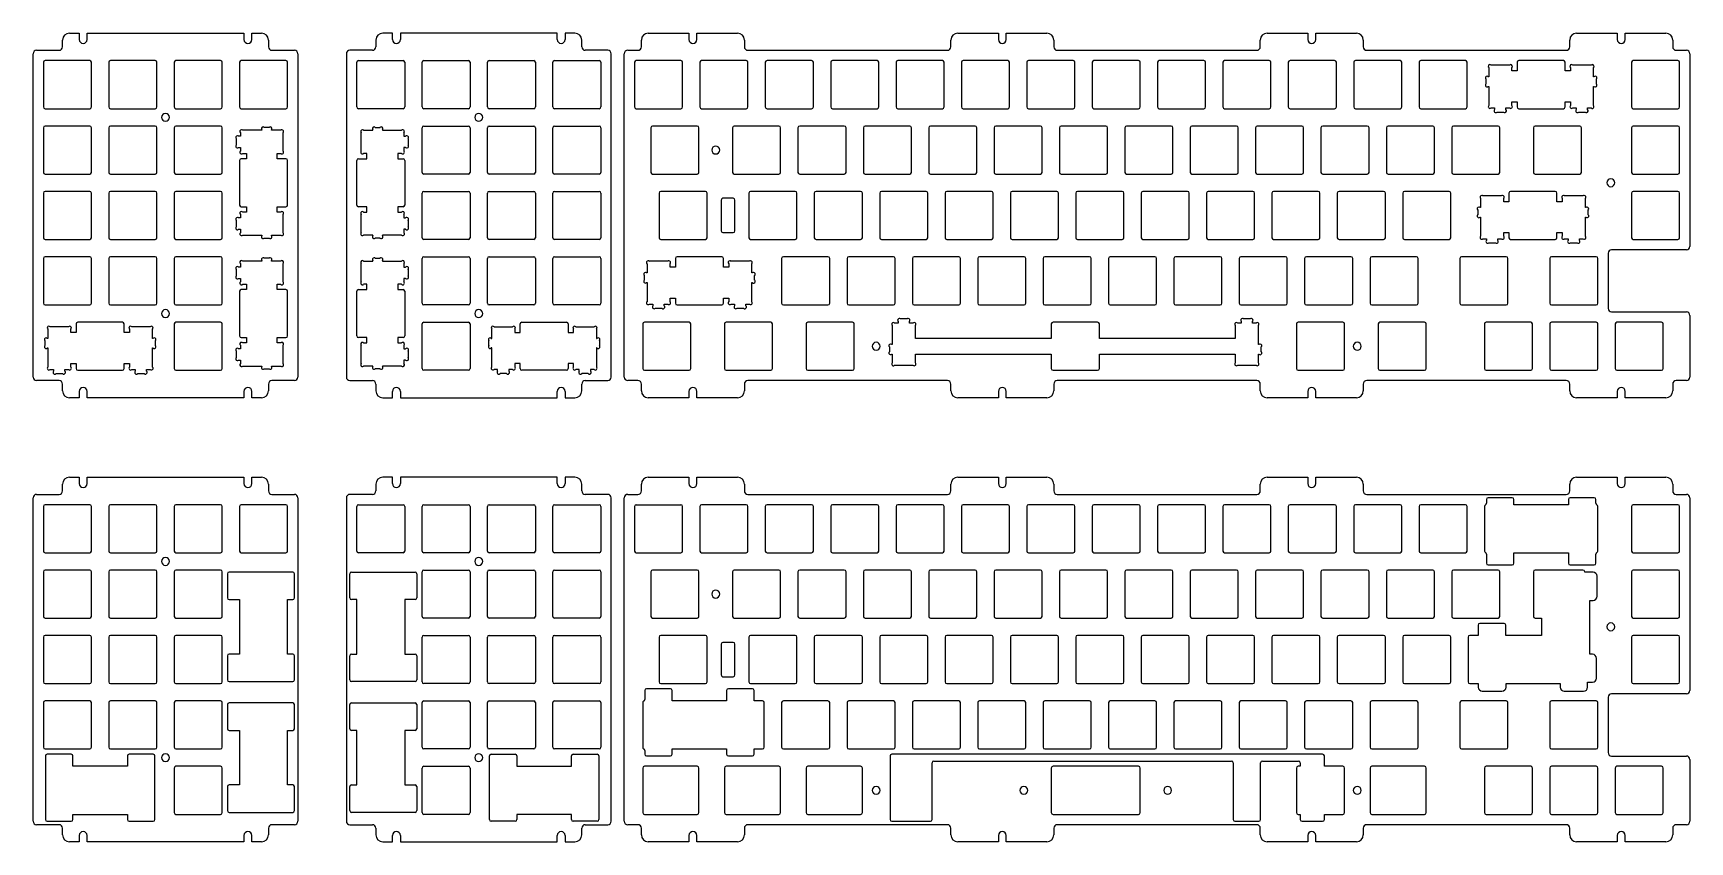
# Model space of a CAD drawing. Header units: millimetres. Extents: x 169 to 652, y 415 to 650.
import ezdxf

# ---------------------------------------------------------------- set-up
doc = ezdxf.new("R2010")
doc.units = ezdxf.units.MM

msp = doc.modelspace()

# ---------------------------------------------------------------- linework, layer by layer
at = {"color": 7, "linetype": 'Continuous', "lineweight": 25}
for p, q in [((177.44, 646.34), (177.44, 648.34)), ((179.44, 650.34), (182.29, 650.34)), ((182.29, 650.34), (182.29, 648.49)), ((184.59, 648.49), (184.59, 650.34)), ((184.59, 650.34), (230.29, 650.34)), ((230.29, 650.34), (230.29, 648.49)), ((232.59, 648.49), (232.59, 650.34)), ((232.59, 650.34), (235.44, 650.34)), ((237.44, 648.34), (237.44, 646.34)), ((268.72, 648.34), (268.72, 646.34)), ((273.57, 650.34), (270.72, 650.34)), ((273.57, 648.49), (273.57, 650.34)), ((321.57, 650.34), (275.87, 650.34)), ((275.87, 650.34), (275.87, 648.49)), ((321.57, 648.49), (321.57, 650.34)), ((326.72, 650.34), (323.87, 650.34)), ((323.87, 650.34), (323.87, 648.49)), ((328.72, 646.34), (328.72, 648.34)), ((346.11, 646.34), (346.11, 648.34)), ((348.11, 650.34), (359.96, 650.34)), ((359.96, 650.34), (359.96, 648.49)), ((362.26, 648.49), (362.26, 650.34)), ((362.26, 650.34), (374.11, 650.34)), ((376.11, 648.34), (376.11, 646.34)), ((436.28, 646.34), (436.28, 648.34)), ((438.28, 650.34), (450.13, 650.34)), ((450.13, 650.34), (450.13, 648.49)), ((452.43, 648.49), (452.43, 650.34)), ((452.43, 650.34), (464.28, 650.34)), ((466.28, 648.34), (466.28, 646.34)), ((526.45, 646.34), (526.45, 648.34)), ((528.45, 650.34), (540.3, 650.34)), ((540.3, 650.34), (540.3, 648.49)), ((542.6, 648.49), (542.6, 650.34)), ((542.6, 650.34), (554.45, 650.34)), ((556.45, 648.34), (556.45, 646.34)), ((616.62, 646.34), (616.62, 648.34)), ((618.62, 650.34), (630.47, 650.34)), ((630.47, 650.34), (630.47, 648.49)), ((632.77, 648.49), (632.77, 650.34)), ((632.77, 650.34), (644.62, 650.34)), ((646.62, 648.34), (646.62, 646.34)), ((168.86, 550.14), (168.86, 644.34)), ((169.86, 645.34), (176.44, 645.34)), ((185.36, 642.34), (172.36, 642.34)), ((204.41, 642.34), (191.41, 642.34)), ((223.46, 642.34), (210.46, 642.34)), ((242.51, 642.34), (229.51, 642.34)), ((238.44, 645.34), (245.01, 645.34)), ((246.01, 644.34), (246.01, 550.14)), ((260.14, 644.34), (260.14, 550.14)), ((267.72, 645.34), (261.14, 645.34)), ((263.64, 642.34), (276.64, 642.34)), ((282.69, 642.34), (295.69, 642.34)), ((301.74, 642.34), (314.74, 642.34)), ((320.79, 642.34), (333.79, 642.34)), ((336.29, 645.34), (329.72, 645.34)), ((337.29, 550.14), (337.29, 644.34)), ((341.11, 550.14), (341.11, 644.34)), ((342.11, 645.34), (345.11, 645.34)), ((357.61, 642.34), (344.61, 642.34)), ((376.66, 642.34), (363.66, 642.34)), ((377.11, 645.34), (435.28, 645.34)), ((395.71, 642.34), (382.71, 642.34)), ((414.76, 642.34), (401.76, 642.34)), ((433.81, 642.34), (420.81, 642.34)), ((452.86, 642.34), (439.86, 642.34)), ((471.91, 642.34), (458.91, 642.34)), ((467.28, 645.34), (525.45, 645.34)), ((490.96, 642.34), (477.96, 642.34)), ((510.01, 642.34), (497.01, 642.34)), ((529.06, 642.34), (516.06, 642.34)), ((548.11, 642.34), (535.11, 642.34)), ((567.16, 642.34), (554.16, 642.34)), ((557.45, 645.34), (615.62, 645.34)), ((586.21, 642.34), (573.21, 642.34)), ((614.78, 642.34), (601.78, 642.34)), ((648.12, 642.34), (635.12, 642.34)), ((647.62, 645.34), (650.62, 645.34)), ((651.62, 644.34), (651.62, 588.24)), ((171.86, 641.84), (171.86, 628.84)), ((185.86, 628.84), (185.86, 641.84)), ((190.91, 641.84), (190.91, 628.84)), ((204.91, 628.84), (204.91, 641.84)), ((209.96, 641.84), (209.96, 628.84)), ((223.96, 628.84), (223.96, 641.84)), ((229.01, 641.84), (229.01, 628.84)), ((243.01, 628.84), (243.01, 641.84)), ((263.14, 628.84), (263.14, 641.84)), ((277.14, 641.84), (277.14, 628.84)), ((282.19, 628.84), (282.19, 641.84)), ((296.19, 641.84), (296.19, 628.84)), ((301.24, 628.84), (301.24, 641.84)), ((315.24, 641.84), (315.24, 628.84)), ((320.29, 628.84), (320.29, 641.84)), ((334.29, 641.84), (334.29, 628.84)), ((344.11, 641.84), (344.11, 628.84)), ((358.11, 628.84), (358.11, 641.84)), ((363.16, 641.84), (363.16, 628.84)), ((377.16, 628.84), (377.16, 641.84)), ((382.21, 641.84), (382.21, 628.84)), ((396.21, 628.84), (396.21, 641.84)), ((401.26, 641.84), (401.26, 628.84)), ((415.26, 628.84), (415.26, 641.84)), ((420.31, 641.84), (420.31, 628.84)), ((434.31, 628.84), (434.31, 641.84)), ((439.36, 641.84), (439.36, 628.84)), ((453.36, 628.84), (453.36, 641.84)), ((458.41, 641.84), (458.41, 628.84)), ((472.41, 628.84), (472.41, 641.84)), ((477.46, 641.84), (477.46, 628.84)), ((491.46, 628.84), (491.46, 641.84)), ((496.51, 641.84), (496.51, 628.84)), ((510.51, 628.84), (510.51, 641.84)), ((515.56, 641.84), (515.56, 628.84)), ((529.56, 628.84), (529.56, 641.84)), ((534.61, 641.84), (534.61, 628.84)), ((548.61, 628.84), (548.61, 641.84)), ((553.66, 641.84), (553.66, 628.84)), ((567.66, 628.84), (567.66, 641.84)), ((572.71, 641.84), (572.71, 628.84)), ((586.71, 628.84), (586.71, 641.84)), ((593.01, 637.64), (592.89, 637.64)), ((593.01, 640.32), (593.01, 637.64)), ((599.05, 641.03), (593.71, 641.03)), ((599.76, 639.34), (599.76, 640.32)), ((601.28, 639.34), (599.76, 639.34)), ((601.28, 641.84), (601.28, 639.34)), ((615.28, 639.34), (615.28, 641.84)), ((616.81, 639.34), (615.28, 639.34)), ((616.81, 640.32), (616.81, 639.34)), ((622.85, 641.03), (617.51, 641.03)), ((623.56, 637.64), (623.56, 640.32)), ((623.67, 637.64), (623.56, 637.64)), ((634.62, 641.84), (634.62, 628.84)), ((648.62, 628.84), (648.62, 641.84)), ((592.18, 636.93), (592.18, 635.54)), ((592.89, 634.84), (593.01, 634.84)), ((593.01, 634.84), (593.01, 629.27)), ((623.56, 629.27), (623.56, 634.84)), ((623.56, 634.84), (623.67, 634.84)), ((624.38, 635.54), (624.38, 636.93)), ((172.36, 628.34), (185.36, 628.34)), ((191.41, 628.34), (204.41, 628.34)), ((210.46, 628.34), (223.46, 628.34)), ((229.51, 628.34), (242.51, 628.34)), ((276.64, 628.34), (263.64, 628.34)), ((295.69, 628.34), (282.69, 628.34)), ((314.74, 628.34), (301.74, 628.34)), ((333.79, 628.34), (320.79, 628.34)), ((344.61, 628.34), (357.61, 628.34)), ((363.66, 628.34), (376.66, 628.34)), ((382.71, 628.34), (395.71, 628.34)), ((401.76, 628.34), (414.76, 628.34)), ((420.81, 628.34), (433.81, 628.34)), ((439.86, 628.34), (452.86, 628.34)), ((458.91, 628.34), (471.91, 628.34)), ((477.96, 628.34), (490.96, 628.34)), ((497.01, 628.34), (510.01, 628.34)), ((516.06, 628.34), (529.06, 628.34)), ((535.11, 628.34), (548.11, 628.34)), ((554.16, 628.34), (567.16, 628.34)), ((573.21, 628.34), (586.21, 628.34)), ((593.71, 628.57), (594.73, 628.57)), ((594.73, 628.57), (594.73, 628.07)), ((598.03, 628.07), (598.03, 628.57)), ((598.03, 628.57), (599.05, 628.57)), ((599.76, 629.27), (599.76, 630.34)), ((599.76, 630.34), (601.28, 630.34)), ((601.28, 630.34), (601.28, 628.84)), ((601.78, 628.34), (614.78, 628.34)), ((615.28, 630.34), (616.81, 630.34)), ((615.28, 628.84), (615.28, 630.34)), ((616.81, 630.34), (616.81, 629.27)), ((617.51, 628.57), (618.53, 628.57)), ((618.53, 628.57), (618.53, 628.07)), ((621.83, 628.07), (621.83, 628.57)), ((621.83, 628.57), (622.85, 628.57)), ((635.12, 628.34), (648.12, 628.34)), ((171.86, 622.79), (171.86, 609.79)), ((185.36, 623.29), (172.36, 623.29)), ((185.86, 609.79), (185.86, 622.79)), ((190.91, 622.79), (190.91, 609.79)), ((204.41, 623.29), (191.41, 623.29)), ((204.91, 609.79), (204.91, 622.79)), ((209.96, 622.79), (209.96, 609.79)), ((223.46, 623.29), (210.46, 623.29)), ((223.96, 609.79), (223.96, 622.79)), ((237.61, 622.86), (236.22, 622.86)), ((268.55, 622.86), (269.94, 622.86)), ((282.19, 609.79), (282.19, 622.79)), ((282.69, 623.29), (295.69, 623.29)), ((296.19, 622.79), (296.19, 609.79)), ((301.24, 609.79), (301.24, 622.79)), ((301.74, 623.29), (314.74, 623.29)), ((315.24, 622.79), (315.24, 609.79)), ((320.29, 609.79), (320.29, 622.79)), ((320.79, 623.29), (333.79, 623.29)), ((334.29, 622.79), (334.29, 609.79)), ((348.87, 622.79), (348.87, 609.79)), ((362.37, 623.29), (349.37, 623.29)), ((362.87, 609.79), (362.87, 622.79)), ((372.68, 622.79), (372.68, 609.79)), ((386.18, 623.29), (373.18, 623.29)), ((386.68, 609.79), (386.68, 622.79)), ((391.73, 622.79), (391.73, 609.79)), ((405.23, 623.29), (392.23, 623.29)), ((405.73, 609.79), (405.73, 622.79)), ((410.78, 622.79), (410.78, 609.79)), ((424.28, 623.29), (411.28, 623.29)), ((424.78, 609.79), (424.78, 622.79)), ((429.83, 622.79), (429.83, 609.79)), ((443.33, 623.29), (430.33, 623.29)), ((443.83, 609.79), (443.83, 622.79)), ((448.88, 622.79), (448.88, 609.79)), ((462.38, 623.29), (449.38, 623.29)), ((462.88, 609.79), (462.88, 622.79)), ((467.93, 622.79), (467.93, 609.79)), ((481.43, 623.29), (468.43, 623.29)), ((481.93, 609.79), (481.93, 622.79)), ((486.98, 622.79), (486.98, 609.79)), ((500.48, 623.29), (487.48, 623.29)), ((500.98, 609.79), (500.98, 622.79)), ((506.03, 622.79), (506.03, 609.79)), ((519.53, 623.29), (506.53, 623.29)), ((520.03, 609.79), (520.03, 622.79)), ((525.08, 622.79), (525.08, 609.79)), ((538.58, 623.29), (525.58, 623.29)), ((539.08, 609.79), (539.08, 622.79)), ((544.13, 622.79), (544.13, 609.79)), ((557.63, 623.29), (544.63, 623.29)), ((558.13, 609.79), (558.13, 622.79)), ((563.18, 622.79), (563.18, 609.79)), ((576.68, 623.29), (563.68, 623.29)), ((577.18, 609.79), (577.18, 622.79)), ((582.23, 622.79), (582.23, 609.79)), ((595.73, 623.29), (582.73, 623.29)), ((595.44, 627.37), (597.32, 627.37)), ((596.23, 609.79), (596.23, 622.79)), ((606.04, 622.79), (606.04, 609.79)), ((619.54, 623.29), (606.54, 623.29)), ((619.24, 627.37), (621.12, 627.37)), ((620.04, 609.79), (620.04, 622.79)), ((634.62, 622.79), (634.62, 609.79)), ((648.12, 623.29), (635.12, 623.29)), ((648.62, 609.79), (648.62, 622.79)), ((228.05, 619.6), (228.05, 617.72)), ((229.24, 620.31), (228.75, 620.31)), ((229.24, 621.33), (229.24, 620.31)), ((235.51, 622.04), (229.95, 622.04)), ((235.51, 622.15), (235.51, 622.04)), ((238.31, 622.04), (238.31, 622.15)), ((241, 622.04), (238.31, 622.04)), ((241.7, 615.99), (241.7, 621.33)), ((264.45, 615.99), (264.45, 621.33)), ((265.16, 622.04), (267.84, 622.04)), ((267.84, 622.04), (267.84, 622.15)), ((270.64, 622.15), (270.64, 622.04)), ((270.64, 622.04), (276.21, 622.04)), ((276.91, 621.33), (276.91, 620.31)), ((276.91, 620.31), (277.4, 620.31)), ((278.11, 619.6), (278.11, 617.72)), ((228.75, 617.01), (229.24, 617.01)), ((229.01, 613.26), (229.01, 600.26)), ((229.24, 617.01), (229.24, 615.99)), ((231.01, 613.76), (229.51, 613.76)), ((229.95, 615.29), (231.01, 615.29)), ((231.01, 615.29), (231.01, 613.76)), ((240.01, 613.76), (240.01, 615.29)), ((240.01, 615.29), (241, 615.29)), ((242.51, 613.76), (240.01, 613.76)), ((243.01, 600.26), (243.01, 613.26)), ((263.14, 600.26), (263.14, 613.26)), ((263.64, 613.76), (266.14, 613.76)), ((266.14, 615.29), (265.16, 615.29)), ((266.14, 613.76), (266.14, 615.29)), ((276.21, 615.29), (275.14, 615.29)), ((275.14, 615.29), (275.14, 613.76)), ((275.14, 613.76), (276.64, 613.76)), ((277.4, 617.01), (276.91, 617.01)), ((276.91, 617.01), (276.91, 615.99)), ((277.14, 613.26), (277.14, 600.26)), ((172.36, 609.29), (185.36, 609.29)), ((191.41, 609.29), (204.41, 609.29)), ((210.46, 609.29), (223.46, 609.29)), ((295.69, 609.29), (282.69, 609.29)), ((314.74, 609.29), (301.74, 609.29)), ((333.79, 609.29), (320.79, 609.29)), ((349.37, 609.29), (362.37, 609.29)), ((373.18, 609.29), (386.18, 609.29)), ((392.23, 609.29), (405.23, 609.29)), ((411.28, 609.29), (424.28, 609.29)), ((430.33, 609.29), (443.33, 609.29)), ((449.38, 609.29), (462.38, 609.29)), ((468.43, 609.29), (481.43, 609.29)), ((487.48, 609.29), (500.48, 609.29)), ((506.53, 609.29), (519.53, 609.29)), ((525.58, 609.29), (538.58, 609.29)), ((544.63, 609.29), (557.63, 609.29)), ((563.68, 609.29), (576.68, 609.29)), ((582.73, 609.29), (595.73, 609.29)), ((606.54, 609.29), (619.54, 609.29)), ((635.12, 609.29), (648.12, 609.29)), ((171.86, 603.74), (171.86, 590.74)), ((185.36, 604.24), (172.36, 604.24)), ((185.86, 590.74), (185.86, 603.74)), ((190.91, 603.74), (190.91, 590.74)), ((204.41, 604.24), (191.41, 604.24)), ((204.91, 590.74), (204.91, 603.74)), ((209.96, 603.74), (209.96, 590.74)), ((223.46, 604.24), (210.46, 604.24)), ((223.96, 590.74), (223.96, 603.74)), ((282.19, 590.74), (282.19, 603.74)), ((282.69, 604.24), (295.69, 604.24)), ((296.19, 603.74), (296.19, 590.74)), ((301.24, 590.74), (301.24, 603.74)), ((301.74, 604.24), (314.74, 604.24)), ((315.24, 603.74), (315.24, 590.74)), ((320.29, 590.74), (320.29, 603.74)), ((320.79, 604.24), (333.79, 604.24)), ((334.29, 603.74), (334.29, 590.74)), ((351.25, 603.74), (351.25, 590.74)), ((364.75, 604.24), (351.75, 604.24)), ((365.25, 590.74), (365.25, 603.74)), ((377.44, 603.74), (377.44, 590.74)), ((390.94, 604.24), (377.94, 604.24)), ((391.44, 590.74), (391.44, 603.74)), ((396.49, 603.74), (396.49, 590.74)), ((409.99, 604.24), (396.99, 604.24)), ((410.49, 590.74), (410.49, 603.74)), ((415.54, 603.74), (415.54, 590.74)), ((429.04, 604.24), (416.04, 604.24)), ((429.54, 590.74), (429.54, 603.74)), ((434.59, 603.74), (434.59, 590.74)), ((448.09, 604.24), (435.09, 604.24)), ((448.59, 590.74), (448.59, 603.74)), ((453.64, 603.74), (453.64, 590.74)), ((467.14, 604.24), (454.14, 604.24)), ((467.64, 590.74), (467.64, 603.74)), ((472.69, 603.74), (472.69, 590.74)), ((486.19, 604.24), (473.19, 604.24)), ((486.69, 590.74), (486.69, 603.74)), ((491.74, 603.74), (491.74, 590.74)), ((505.24, 604.24), (492.24, 604.24)), ((505.74, 590.74), (505.74, 603.74)), ((510.79, 603.74), (510.79, 590.74)), ((524.29, 604.24), (511.29, 604.24)), ((524.79, 590.74), (524.79, 603.74)), ((529.84, 603.74), (529.84, 590.74)), ((543.34, 604.24), (530.34, 604.24)), ((543.84, 590.74), (543.84, 603.74)), ((548.89, 603.74), (548.89, 590.74)), ((562.39, 604.24), (549.39, 604.24)), ((562.89, 590.74), (562.89, 603.74)), ((567.94, 603.74), (567.94, 590.74)), ((581.44, 604.24), (568.44, 604.24)), ((581.94, 590.74), (581.94, 603.74)), ((598.9, 603.74), (598.9, 601.24)), ((612.4, 604.24), (599.4, 604.24)), ((612.9, 601.24), (612.9, 603.74)), ((634.62, 603.74), (634.62, 590.74)), ((648.12, 604.24), (635.12, 604.24)), ((648.62, 590.74), (648.62, 603.74)), ((229.51, 599.76), (231.01, 599.76)), ((231.01, 599.76), (231.01, 598.24)), ((240.01, 598.24), (240.01, 599.76)), ((240.01, 599.76), (242.51, 599.76)), ((266.14, 599.76), (263.64, 599.76)), ((266.14, 598.24), (266.14, 599.76)), ((276.64, 599.76), (275.14, 599.76)), ((275.14, 599.76), (275.14, 598.24)), ((369.35, 601.74), (369.35, 592.74)), ((372.85, 602.24), (369.85, 602.24)), ((373.35, 592.74), (373.35, 601.74)), ((589.8, 598.83), (589.8, 597.44)), ((590.62, 599.54), (590.51, 599.54)), ((590.62, 602.22), (590.62, 599.54)), ((596.67, 602.93), (591.33, 602.93)), ((597.37, 601.24), (597.37, 602.22)), ((598.9, 601.24), (597.37, 601.24)), ((614.42, 601.24), (612.9, 601.24)), ((614.42, 602.22), (614.42, 601.24)), ((620.47, 602.93), (615.13, 602.93)), ((621.17, 599.54), (621.17, 602.22)), ((621.29, 599.54), (621.17, 599.54)), ((622, 597.44), (622, 598.83)), ((228.05, 595.81), (228.05, 593.92)), ((229.24, 596.51), (228.75, 596.51)), ((229.24, 597.53), (229.24, 596.51)), ((231.01, 598.24), (229.95, 598.24)), ((241, 598.24), (240.01, 598.24)), ((241.7, 592.19), (241.7, 597.53)), ((264.45, 592.19), (264.45, 597.53)), ((265.16, 598.24), (266.14, 598.24)), ((275.14, 598.24), (276.21, 598.24)), ((276.91, 597.53), (276.91, 596.51)), ((276.91, 596.51), (277.4, 596.51)), ((278.11, 595.81), (278.11, 593.92)), ((590.51, 596.74), (590.62, 596.74)), ((590.62, 596.74), (590.62, 591.17)), ((621.17, 591.17), (621.17, 596.74)), ((621.17, 596.74), (621.29, 596.74)), ((172.36, 590.24), (185.36, 590.24)), ((191.41, 590.24), (204.41, 590.24)), ((210.46, 590.24), (223.46, 590.24)), ((228.75, 593.21), (229.24, 593.21)), ((229.24, 593.21), (229.24, 592.19)), ((229.95, 591.49), (235.51, 591.49)), ((235.51, 591.49), (235.51, 591.37)), ((236.22, 590.66), (237.61, 590.66)), ((238.31, 591.37), (238.31, 591.49)), ((238.31, 591.49), (241, 591.49)), ((267.84, 591.49), (265.16, 591.49)), ((267.84, 591.37), (267.84, 591.49)), ((269.94, 590.66), (268.55, 590.66)), ((276.21, 591.49), (270.64, 591.49)), ((270.64, 591.49), (270.64, 591.37)), ((277.4, 593.21), (276.91, 593.21)), ((276.91, 593.21), (276.91, 592.19)), ((295.69, 590.24), (282.69, 590.24)), ((314.74, 590.24), (301.74, 590.24)), ((333.79, 590.24), (320.79, 590.24)), ((351.75, 590.24), (364.75, 590.24)), ((369.85, 592.24), (372.85, 592.24)), ((377.94, 590.24), (390.94, 590.24)), ((396.99, 590.24), (409.99, 590.24)), ((416.04, 590.24), (429.04, 590.24)), ((435.09, 590.24), (448.09, 590.24)), ((454.14, 590.24), (467.14, 590.24)), ((473.19, 590.24), (486.19, 590.24)), ((492.24, 590.24), (505.24, 590.24)), ((511.29, 590.24), (524.29, 590.24)), ((530.34, 590.24), (543.34, 590.24)), ((549.39, 590.24), (562.39, 590.24)), ((568.44, 590.24), (581.44, 590.24)), ((591.33, 590.47), (592.35, 590.47)), ((592.35, 590.47), (592.35, 589.97)), ((593.06, 589.27), (594.94, 589.27)), ((595.65, 589.97), (595.65, 590.47)), ((595.65, 590.47), (596.67, 590.47)), ((597.37, 591.17), (597.37, 592.24)), ((597.37, 592.24), (598.9, 592.24)), ((598.9, 592.24), (598.9, 590.74)), ((599.4, 590.24), (612.4, 590.24)), ((612.9, 592.24), (614.42, 592.24)), ((612.9, 590.74), (612.9, 592.24)), ((614.42, 592.24), (614.42, 591.17)), ((615.13, 590.47), (616.15, 590.47)), ((616.15, 590.47), (616.15, 589.97)), ((616.86, 589.27), (618.74, 589.27)), ((619.45, 589.97), (619.45, 590.47)), ((619.45, 590.47), (620.47, 590.47)), ((635.12, 590.24), (648.12, 590.24)), ((171.86, 584.69), (171.86, 571.69)), ((185.36, 585.19), (172.36, 585.19)), ((185.86, 571.69), (185.86, 584.69)), ((190.91, 584.69), (190.91, 571.69)), ((204.41, 585.19), (191.41, 585.19)), ((204.91, 571.69), (204.91, 584.69)), ((209.96, 584.69), (209.96, 571.69)), ((223.46, 585.19), (210.46, 585.19)), ((223.96, 571.69), (223.96, 584.69)), ((237.61, 584.76), (236.22, 584.76)), ((268.55, 584.76), (269.94, 584.76)), ((282.19, 571.69), (282.19, 584.69)), ((282.69, 585.19), (295.69, 585.19)), ((296.19, 584.69), (296.19, 571.69)), ((301.24, 571.69), (301.24, 584.69)), ((301.74, 585.19), (314.74, 585.19)), ((315.24, 584.69), (315.24, 571.69)), ((320.29, 571.69), (320.29, 584.69)), ((320.79, 585.19), (333.79, 585.19)), ((334.29, 584.69), (334.29, 571.69)), ((356.01, 584.69), (356.01, 582.19)), ((369.51, 585.19), (356.51, 585.19)), ((370.01, 582.19), (370.01, 584.69)), ((386.97, 584.69), (386.97, 571.69)), ((400.47, 585.19), (387.47, 585.19)), ((400.97, 571.69), (400.97, 584.69)), ((406.02, 584.69), (406.02, 571.69)), ((419.52, 585.19), (406.52, 585.19)), ((420.02, 571.69), (420.02, 584.69)), ((425.07, 584.69), (425.07, 571.69)), ((438.57, 585.19), (425.57, 585.19)), ((439.07, 571.69), (439.07, 584.69)), ((444.12, 584.69), (444.12, 571.69)), ((457.62, 585.19), (444.62, 585.19)), ((458.12, 571.69), (458.12, 584.69)), ((463.17, 584.69), (463.17, 571.69)), ((476.67, 585.19), (463.67, 585.19)), ((477.17, 571.69), (477.17, 584.69)), ((482.22, 584.69), (482.22, 571.69)), ((495.72, 585.19), (482.72, 585.19)), ((496.22, 571.69), (496.22, 584.69)), ((501.27, 584.69), (501.27, 571.69)), ((514.77, 585.19), (501.77, 585.19)), ((515.27, 571.69), (515.27, 584.69)), ((520.32, 584.69), (520.32, 571.69)), ((533.82, 585.19), (520.82, 585.19)), ((534.32, 571.69), (534.32, 584.69)), ((539.37, 584.69), (539.37, 571.69)), ((552.87, 585.19), (539.87, 585.19)), ((553.37, 571.69), (553.37, 584.69)), ((558.42, 584.69), (558.42, 571.69)), ((571.92, 585.19), (558.92, 585.19)), ((572.42, 571.69), (572.42, 584.69)), ((584.61, 584.69), (584.61, 571.69)), ((598.11, 585.19), (585.11, 585.19)), ((598.61, 571.69), (598.61, 584.69)), ((610.81, 584.69), (610.81, 571.69)), ((624.31, 585.19), (611.31, 585.19)), ((624.81, 571.69), (624.81, 584.69)), ((627.81, 586.24), (627.81, 570.14)), ((650.62, 587.24), (628.81, 587.24)), ((228.05, 581.5), (228.05, 579.62)), ((229.24, 582.21), (228.75, 582.21)), ((229.24, 583.23), (229.24, 582.21)), ((235.51, 583.94), (229.95, 583.94)), ((235.51, 584.05), (235.51, 583.94)), ((238.31, 583.94), (238.31, 584.05)), ((241, 583.94), (238.31, 583.94)), ((241.7, 577.89), (241.7, 583.23)), ((264.45, 577.89), (264.45, 583.23)), ((265.16, 583.94), (267.84, 583.94)), ((267.84, 583.94), (267.84, 584.05)), ((270.64, 584.05), (270.64, 583.94)), ((270.64, 583.94), (276.21, 583.94)), ((276.91, 583.23), (276.91, 582.21)), ((276.91, 582.21), (277.4, 582.21)), ((278.11, 581.5), (278.11, 579.62)), ((346.91, 579.78), (346.91, 578.39)), ((347.74, 580.49), (347.62, 580.49)), ((347.74, 583.17), (347.74, 580.49)), ((353.78, 583.88), (348.44, 583.88)), ((354.49, 582.19), (354.49, 583.17)), ((356.01, 582.19), (354.49, 582.19)), ((371.54, 582.19), (370.01, 582.19)), ((371.54, 583.17), (371.54, 582.19)), ((377.58, 583.88), (372.24, 583.88)), ((378.29, 580.49), (378.29, 583.17)), ((378.41, 580.49), (378.29, 580.49)), ((379.11, 578.39), (379.11, 579.78)), ((228.75, 578.91), (229.24, 578.91)), ((229.01, 575.16), (229.01, 562.16)), ((229.24, 578.91), (229.24, 577.89)), ((231.01, 575.66), (229.51, 575.66)), ((229.95, 577.19), (231.01, 577.19)), ((231.01, 577.19), (231.01, 575.66)), ((240.01, 575.66), (240.01, 577.19)), ((240.01, 577.19), (241, 577.19)), ((242.51, 575.66), (240.01, 575.66)), ((243.01, 562.16), (243.01, 575.16)), ((263.14, 562.16), (263.14, 575.16)), ((263.64, 575.66), (266.14, 575.66)), ((266.14, 577.19), (265.16, 577.19)), ((266.14, 575.66), (266.14, 577.19)), ((276.21, 577.19), (275.14, 577.19)), ((275.14, 577.19), (275.14, 575.66)), ((275.14, 575.66), (276.64, 575.66)), ((277.4, 578.91), (276.91, 578.91)), ((276.91, 578.91), (276.91, 577.89)), ((277.14, 575.16), (277.14, 562.16)), ((347.62, 577.69), (347.74, 577.69)), ((347.74, 577.69), (347.74, 572.12)), ((378.29, 572.12), (378.29, 577.69)), ((378.29, 577.69), (378.41, 577.69)), ((172.36, 571.19), (185.36, 571.19)), ((191.41, 571.19), (204.41, 571.19)), ((210.46, 571.19), (223.46, 571.19)), ((295.69, 571.19), (282.69, 571.19)), ((314.74, 571.19), (301.74, 571.19)), ((333.79, 571.19), (320.79, 571.19)), ((348.44, 571.42), (349.46, 571.42)), ((349.46, 571.42), (349.46, 570.92)), ((350.17, 570.22), (352.05, 570.22)), ((352.76, 570.92), (352.76, 571.42)), ((352.76, 571.42), (353.78, 571.42)), ((354.49, 572.12), (354.49, 573.19)), ((354.49, 573.19), (356.01, 573.19)), ((356.01, 573.19), (356.01, 571.69)), ((356.51, 571.19), (369.51, 571.19)), ((370.01, 573.19), (371.54, 573.19)), ((370.01, 571.69), (370.01, 573.19)), ((371.54, 573.19), (371.54, 572.12)), ((372.24, 571.42), (373.26, 571.42)), ((373.26, 571.42), (373.26, 570.92)), ((373.97, 570.22), (375.85, 570.22)), ((376.56, 570.92), (376.56, 571.42)), ((376.56, 571.42), (377.58, 571.42)), ((387.47, 571.19), (400.47, 571.19)), ((406.52, 571.19), (419.52, 571.19)), ((425.57, 571.19), (438.57, 571.19)), ((444.62, 571.19), (457.62, 571.19)), ((463.67, 571.19), (476.67, 571.19)), ((482.72, 571.19), (495.72, 571.19)), ((501.77, 571.19), (514.77, 571.19)), ((520.82, 571.19), (533.82, 571.19)), ((539.87, 571.19), (552.87, 571.19)), ((558.92, 571.19), (571.92, 571.19)), ((585.11, 571.19), (598.11, 571.19)), ((611.31, 571.19), (624.31, 571.19)), ((179.16, 564.83), (173.82, 564.83)), ((181.39, 565.64), (181.39, 563.14)), ((194.89, 566.14), (181.89, 566.14)), ((195.39, 563.14), (195.39, 565.64)), ((202.96, 564.83), (197.62, 564.83)), ((209.96, 565.64), (209.96, 552.64)), ((223.46, 566.14), (210.46, 566.14)), ((223.96, 552.64), (223.96, 565.64)), ((282.19, 552.64), (282.19, 565.64)), ((282.69, 566.14), (295.69, 566.14)), ((296.19, 565.64), (296.19, 552.64)), ((303.2, 564.83), (308.54, 564.83)), ((310.77, 563.14), (310.77, 565.64)), ((311.27, 566.14), (324.27, 566.14)), ((324.77, 565.64), (324.77, 563.14)), ((327, 564.83), (332.34, 564.83)), ((346.49, 565.64), (346.49, 552.64)), ((359.99, 566.14), (346.99, 566.14)), ((360.49, 552.64), (360.49, 565.64)), ((370.3, 565.64), (370.3, 552.64)), ((383.8, 566.14), (370.8, 566.14)), ((384.3, 552.64), (384.3, 565.64)), ((394.11, 565.64), (394.11, 552.64)), ((407.61, 566.14), (394.61, 566.14)), ((408.11, 552.64), (408.11, 565.64)), ((419.18, 565.2), (419.18, 559.64)), ((420.91, 565.91), (419.89, 565.91)), ((420.91, 566.4), (420.91, 565.91)), ((423.5, 567.11), (421.62, 567.11)), ((424.21, 565.91), (424.21, 566.4)), ((425.23, 565.91), (424.21, 565.91)), ((425.93, 561.44), (425.93, 565.2)), ((465.55, 565.64), (465.55, 561.44)), ((479.05, 566.14), (466.05, 566.14)), ((479.55, 561.44), (479.55, 565.64)), ((519.17, 565.2), (519.17, 561.44)), ((520.89, 565.91), (519.87, 565.91)), ((520.89, 566.4), (520.89, 565.91)), ((523.48, 567.1), (521.6, 567.1)), ((524.19, 565.91), (524.19, 566.4)), ((525.21, 565.91), (524.19, 565.91)), ((525.91, 559.64), (525.91, 565.2)), ((536.99, 565.64), (536.99, 552.64)), ((550.49, 566.14), (537.49, 566.14)), ((550.99, 552.64), (550.99, 565.64)), ((560.8, 565.64), (560.8, 552.64)), ((574.3, 566.14), (561.3, 566.14)), ((574.8, 552.64), (574.8, 565.64)), ((591.76, 565.64), (591.76, 552.64)), ((605.26, 566.14), (592.26, 566.14)), ((605.76, 552.64), (605.76, 565.64)), ((610.81, 565.64), (610.81, 552.64)), ((624.31, 566.14), (611.31, 566.14)), ((624.81, 552.64), (624.81, 565.64)), ((628.81, 569.14), (650.62, 569.14)), ((629.86, 565.64), (629.86, 552.64)), ((643.36, 566.14), (630.36, 566.14)), ((643.86, 552.64), (643.86, 565.64)), ((651.62, 568.14), (651.62, 550.14)), ((172.29, 560.73), (172.29, 559.34)), ((173.11, 561.44), (173, 561.44)), ((173.11, 564.12), (173.11, 561.44)), ((179.86, 563.14), (179.86, 564.12)), ((181.39, 563.14), (179.86, 563.14)), ((196.91, 563.14), (195.39, 563.14)), ((196.91, 564.12), (196.91, 563.14)), ((203.66, 561.44), (203.66, 564.12)), ((203.78, 561.44), (203.66, 561.44)), ((204.49, 559.34), (204.49, 560.73)), ((229.51, 561.66), (231.01, 561.66)), ((231.01, 560.14), (229.95, 560.14)), ((231.01, 561.66), (231.01, 560.14)), ((240.01, 560.14), (240.01, 561.66)), ((240.01, 561.66), (242.51, 561.66)), ((241, 560.14), (240.01, 560.14)), ((266.14, 561.66), (263.64, 561.66)), ((265.16, 560.14), (266.14, 560.14)), ((266.14, 560.14), (266.14, 561.66)), ((276.64, 561.66), (275.14, 561.66)), ((275.14, 561.66), (275.14, 560.14)), ((275.14, 560.14), (276.21, 560.14)), ((301.67, 559.34), (301.67, 560.73)), ((302.37, 561.44), (302.49, 561.44)), ((302.49, 561.44), (302.49, 564.12)), ((309.24, 564.12), (309.24, 563.14)), ((309.24, 563.14), (310.77, 563.14)), ((324.77, 563.14), (326.29, 563.14)), ((326.29, 563.14), (326.29, 564.12)), ((333.04, 564.12), (333.04, 561.44)), ((333.04, 561.44), (333.16, 561.44)), ((333.87, 560.73), (333.87, 559.34)), ((465.55, 561.44), (425.93, 561.44)), ((519.17, 561.44), (479.55, 561.44)), ((173, 558.64), (173.11, 558.64)), ((173.11, 558.64), (173.11, 553.07)), ((203.66, 553.07), (203.66, 558.64)), ((203.66, 558.64), (203.78, 558.64)), ((228.05, 557.71), (228.05, 555.82)), ((229.24, 558.41), (228.75, 558.41)), ((229.24, 559.43), (229.24, 558.41)), ((241.7, 554.09), (241.7, 559.43)), ((264.45, 554.09), (264.45, 559.43)), ((276.91, 559.43), (276.91, 558.41)), ((276.91, 558.41), (277.4, 558.41)), ((278.11, 557.71), (278.11, 555.82)), ((302.49, 558.64), (302.37, 558.64)), ((302.49, 553.07), (302.49, 558.64)), ((333.16, 558.64), (333.04, 558.64)), ((333.04, 558.64), (333.04, 553.07)), ((418.36, 558.93), (418.36, 557.55)), ((419.18, 559.64), (419.07, 559.64)), ((419.07, 556.84), (419.18, 556.84)), ((419.18, 556.84), (419.18, 554.31)), ((425.93, 554.31), (425.93, 556.84)), ((425.93, 556.84), (465.55, 556.84)), ((465.55, 556.84), (465.55, 552.64)), ((479.55, 552.64), (479.55, 556.84)), ((479.55, 556.84), (519.17, 556.84)), ((519.17, 556.84), (519.17, 554.31)), ((526.03, 559.64), (525.91, 559.64)), ((525.91, 556.84), (526.03, 556.84)), ((525.91, 554.31), (525.91, 556.84)), ((526.74, 557.54), (526.74, 558.93)), ((173.82, 552.37), (174.84, 552.37)), ((174.84, 552.37), (174.84, 551.87)), ((175.55, 551.17), (177.43, 551.17)), ((178.14, 551.87), (178.14, 552.37)), ((178.14, 552.37), (179.16, 552.37)), ((179.86, 553.07), (179.86, 554.14)), ((179.86, 554.14), (181.39, 554.14)), ((181.39, 554.14), (181.39, 552.64)), ((181.89, 552.14), (194.89, 552.14)), ((195.39, 552.64), (195.39, 554.14)), ((195.39, 554.14), (196.91, 554.14)), ((196.91, 554.14), (196.91, 553.07)), ((197.62, 552.37), (198.64, 552.37)), ((198.64, 552.37), (198.64, 551.87)), ((199.35, 551.17), (201.23, 551.17)), ((201.94, 552.37), (202.96, 552.37)), ((201.94, 551.87), (201.94, 552.37)), ((210.46, 552.14), (223.46, 552.14)), ((228.75, 555.11), (229.24, 555.11)), ((229.24, 555.11), (229.24, 554.09)), ((229.95, 553.39), (235.51, 553.39)), ((235.51, 553.39), (235.51, 553.27)), ((236.22, 552.56), (237.61, 552.56)), ((238.31, 553.27), (238.31, 553.39)), ((238.31, 553.39), (241, 553.39)), ((267.84, 553.39), (265.16, 553.39)), ((267.84, 553.27), (267.84, 553.39)), ((269.94, 552.56), (268.55, 552.56)), ((276.21, 553.39), (270.64, 553.39)), ((270.64, 553.39), (270.64, 553.27)), ((277.4, 555.11), (276.91, 555.11)), ((276.91, 555.11), (276.91, 554.09)), ((295.69, 552.14), (282.69, 552.14)), ((304.22, 552.37), (303.2, 552.37)), ((304.22, 551.87), (304.22, 552.37)), ((306.81, 551.17), (304.93, 551.17)), ((308.54, 552.37), (307.52, 552.37)), ((307.52, 552.37), (307.52, 551.87)), ((310.77, 554.14), (309.24, 554.14)), ((309.24, 554.14), (309.24, 553.07)), ((310.77, 552.64), (310.77, 554.14)), ((324.27, 552.14), (311.27, 552.14)), ((326.29, 554.14), (324.77, 554.14)), ((324.77, 554.14), (324.77, 552.64)), ((326.29, 553.07), (326.29, 554.14)), ((328.02, 552.37), (327, 552.37)), ((328.02, 551.87), (328.02, 552.37)), ((330.61, 551.17), (328.73, 551.17)), ((332.34, 552.37), (331.32, 552.37)), ((331.32, 552.37), (331.32, 551.87)), ((346.99, 552.14), (359.99, 552.14)), ((370.8, 552.14), (383.8, 552.14)), ((394.61, 552.14), (407.61, 552.14)), ((419.89, 553.61), (425.23, 553.61)), ((466.05, 552.14), (479.05, 552.14)), ((519.87, 553.61), (525.21, 553.61)), ((537.49, 552.14), (550.49, 552.14)), ((561.3, 552.14), (574.3, 552.14)), ((592.26, 552.14), (605.26, 552.14)), ((611.31, 552.14), (624.31, 552.14)), ((630.36, 552.14), (643.36, 552.14)), ((176.44, 549.14), (169.86, 549.14)), ((177.44, 546.14), (177.44, 548.14)), ((182.29, 545.99), (182.29, 544.14)), ((184.59, 544.14), (184.59, 545.99)), ((230.29, 545.99), (230.29, 544.14)), ((232.59, 544.14), (232.59, 545.99)), ((237.44, 548.14), (237.44, 546.14)), ((245.01, 549.14), (238.44, 549.14)), ((261.14, 549.14), (267.72, 549.14)), ((268.72, 548.14), (268.72, 546.14)), ((273.57, 544.14), (273.57, 545.99)), ((275.87, 545.99), (275.87, 544.14)), ((321.57, 544.14), (321.57, 545.99)), ((323.87, 545.99), (323.87, 544.14)), ((328.72, 546.14), (328.72, 548.14)), ((329.72, 549.14), (336.29, 549.14)), ((345.11, 549.14), (342.11, 549.14)), ((346.11, 546.14), (346.11, 548.14)), ((359.96, 545.99), (359.96, 544.14)), ((362.26, 544.14), (362.26, 545.99)), ((376.11, 548.14), (376.11, 546.14)), ((435.28, 549.14), (377.11, 549.14)), ((436.28, 546.14), (436.28, 548.14)), ((450.13, 545.99), (450.13, 544.14)), ((452.43, 544.14), (452.43, 545.99)), ((466.28, 548.14), (466.28, 546.14)), ((525.45, 549.14), (467.28, 549.14)), ((526.45, 546.14), (526.45, 548.14)), ((540.3, 545.99), (540.3, 544.14)), ((542.6, 544.14), (542.6, 545.99)), ((556.45, 548.14), (556.45, 546.14)), ((615.62, 549.14), (557.45, 549.14)), ((616.62, 546.14), (616.62, 548.14)), ((630.47, 545.99), (630.47, 544.14)), ((632.77, 544.14), (632.77, 545.99)), ((646.62, 548.14), (646.62, 546.14)), ((650.62, 549.14), (647.62, 549.14)), ((182.29, 544.14), (179.44, 544.14)), ((230.29, 544.14), (184.59, 544.14)), ((235.44, 544.14), (232.59, 544.14)), ((270.72, 544.14), (273.57, 544.14)), ((275.87, 544.14), (321.57, 544.14)), ((323.87, 544.14), (326.72, 544.14)), ((359.96, 544.14), (348.11, 544.14)), ((374.11, 544.14), (362.26, 544.14)), ((450.13, 544.14), (438.28, 544.14)), ((464.28, 544.14), (452.43, 544.14)), ((540.3, 544.14), (528.45, 544.14)), ((554.45, 544.14), (542.6, 544.14)), ((630.47, 544.14), (618.62, 544.14)), ((644.62, 544.14), (632.77, 544.14))]:
    msp.add_line(p, q, dxfattribs=at)
at = {"color": 1, "linetype": 'Continuous', "lineweight": 25}
for p, q in [((177.44, 517), (177.44, 519)), ((179.44, 521), (182.29, 521)), ((182.29, 521), (182.29, 519.15)), ((184.59, 519.15), (184.59, 521)), ((184.59, 521), (230.29, 521)), ((230.29, 521), (230.29, 519.15)), ((232.59, 519.15), (232.59, 521)), ((232.59, 521), (235.44, 521)), ((237.44, 519), (237.44, 517)), ((268.72, 519), (268.72, 517)), ((273.57, 521), (270.72, 521)), ((273.57, 519.15), (273.57, 521)), ((321.57, 521), (275.87, 521)), ((275.87, 521), (275.87, 519.15)), ((321.57, 519.15), (321.57, 521)), ((326.72, 521), (323.87, 521)), ((323.87, 521), (323.87, 519.15)), ((328.72, 517), (328.72, 519)), ((346.11, 517), (346.11, 519)), ((348.11, 521), (359.96, 521)), ((359.96, 521), (359.96, 519.15)), ((362.26, 519.15), (362.26, 521)), ((362.26, 521), (374.11, 521)), ((376.11, 519), (376.11, 517)), ((436.28, 517), (436.28, 519)), ((438.28, 521), (450.13, 521)), ((450.13, 521), (450.13, 519.15)), ((452.43, 519.15), (452.43, 521)), ((452.43, 521), (464.28, 521)), ((466.28, 519), (466.28, 517)), ((526.45, 517), (526.45, 519)), ((528.45, 521), (540.3, 521)), ((540.3, 521), (540.3, 519.15)), ((542.6, 519.15), (542.6, 521)), ((542.6, 521), (554.45, 521)), ((556.45, 519), (556.45, 517)), ((616.62, 517), (616.62, 519)), ((618.62, 521), (630.47, 521)), ((630.47, 521), (630.47, 519.15)), ((632.77, 519.15), (632.77, 521)), ((632.77, 521), (644.62, 521)), ((646.62, 519), (646.62, 517)), ((168.86, 420.8), (168.86, 515)), ((169.86, 516), (176.44, 516)), ((171.86, 512.5), (171.86, 499.5)), ((185.36, 513), (172.36, 513)), ((185.86, 499.5), (185.86, 512.5)), ((190.91, 512.5), (190.91, 499.5)), ((204.41, 513), (191.41, 513)), ((204.91, 499.5), (204.91, 512.5)), ((209.96, 512.5), (209.96, 499.5)), ((223.46, 513), (210.46, 513)), ((223.96, 499.5), (223.96, 512.5)), ((229.01, 512.5), (229.01, 499.5)), ((242.51, 513), (229.51, 513)), ((238.44, 516), (245.01, 516)), ((243.01, 499.5), (243.01, 512.5)), ((246.01, 515), (246.01, 420.8)), ((260.14, 515), (260.14, 420.8)), ((267.72, 516), (261.14, 516)), ((263.14, 499.5), (263.14, 512.5)), ((263.64, 513), (276.64, 513)), ((277.14, 512.5), (277.14, 499.5)), ((282.19, 499.5), (282.19, 512.5)), ((282.69, 513), (295.69, 513)), ((296.19, 512.5), (296.19, 499.5)), ((301.24, 499.5), (301.24, 512.5)), ((301.74, 513), (314.74, 513)), ((315.24, 512.5), (315.24, 499.5)), ((320.29, 499.5), (320.29, 512.5)), ((320.79, 513), (333.79, 513)), ((336.29, 516), (329.72, 516)), ((334.29, 512.5), (334.29, 499.5)), ((337.29, 420.8), (337.29, 515)), ((341.11, 420.8), (341.11, 515)), ((342.11, 516), (345.11, 516)), ((344.11, 512.5), (344.11, 499.5)), ((344.61, 513), (357.61, 513)), ((358.11, 499.5), (358.11, 512.5)), ((363.16, 512.5), (363.16, 499.5)), ((376.66, 513), (363.66, 513)), ((377.11, 516), (435.28, 516)), ((377.16, 499.5), (377.16, 512.5)), ((382.21, 512.5), (382.21, 499.5)), ((395.71, 513), (382.71, 513)), ((396.21, 499.5), (396.21, 512.5)), ((401.26, 512.5), (401.26, 499.5)), ((414.76, 513), (401.76, 513)), ((415.26, 499.5), (415.26, 512.5)), ((420.31, 512.5), (420.31, 499.5)), ((433.81, 513), (420.81, 513)), ((434.31, 499.5), (434.31, 512.5)), ((439.36, 512.5), (439.36, 499.5)), ((452.86, 513), (439.86, 513)), ((453.36, 499.5), (453.36, 512.5)), ((458.41, 512.5), (458.41, 499.5)), ((471.91, 513), (458.91, 513)), ((467.28, 516), (525.45, 516)), ((472.41, 499.5), (472.41, 512.5)), ((477.46, 512.5), (477.46, 499.5)), ((490.96, 513), (477.96, 513)), ((491.46, 499.5), (491.46, 512.5)), ((496.51, 512.5), (496.51, 499.5)), ((510.01, 513), (497.01, 513)), ((510.51, 499.5), (510.51, 512.5)), ((515.56, 512.5), (515.56, 499.5)), ((529.06, 513), (516.06, 513)), ((529.56, 499.5), (529.56, 512.5)), ((534.61, 512.5), (534.61, 499.5)), ((548.11, 513), (535.11, 513)), ((548.61, 499.5), (548.61, 512.5)), ((553.66, 512.5), (553.66, 499.5)), ((567.16, 513), (554.16, 513)), ((557.45, 516), (615.62, 516)), ((567.66, 499.5), (567.66, 512.5)), ((572.71, 512.5), (572.71, 499.5)), ((586.21, 513), (573.21, 513)), ((586.71, 499.5), (586.71, 512.5)), ((591.76, 512.5), (591.76, 499.5)), ((592.34, 514.5), (592.34, 513.41)), ((599.84, 515), (592.84, 515)), ((600.34, 513), (600.34, 514.5)), ((616.22, 513), (600.34, 513)), ((616.22, 514.5), (616.22, 513)), ((623.72, 515), (616.72, 515)), ((624.22, 513.41), (624.22, 514.5)), ((624.81, 499.5), (624.81, 512.5)), ((634.62, 512.5), (634.62, 499.5)), ((648.12, 513), (635.12, 513)), ((647.62, 516), (650.62, 516)), ((648.62, 499.5), (648.62, 512.5)), ((651.62, 515), (651.62, 458.9)), ((172.36, 499), (185.36, 499)), ((191.41, 499), (204.41, 499)), ((210.46, 499), (223.46, 499)), ((229.51, 499), (242.51, 499)), ((276.64, 499), (263.64, 499)), ((295.69, 499), (282.69, 499)), ((314.74, 499), (301.74, 499)), ((333.79, 499), (320.79, 499)), ((344.61, 499), (357.61, 499)), ((363.66, 499), (376.66, 499)), ((382.71, 499), (395.71, 499)), ((401.76, 499), (414.76, 499)), ((420.81, 499), (433.81, 499)), ((439.86, 499), (452.86, 499)), ((458.91, 499), (471.91, 499)), ((477.96, 499), (490.96, 499)), ((497.01, 499), (510.01, 499)), ((516.06, 499), (529.06, 499)), ((535.11, 499), (548.11, 499)), ((554.16, 499), (567.16, 499)), ((573.21, 499), (586.21, 499)), ((592.34, 498.59), (592.34, 495.97)), ((600.34, 495.97), (600.34, 499)), ((600.34, 499), (616.22, 499)), ((616.22, 499), (616.22, 495.97)), ((624.22, 495.97), (624.22, 498.59)), ((635.12, 499), (648.12, 499)), ((171.86, 493.45), (171.86, 480.45)), ((185.36, 493.95), (172.36, 493.95)), ((185.86, 480.45), (185.86, 493.45)), ((190.91, 493.45), (190.91, 480.45)), ((204.41, 493.95), (191.41, 493.95)), ((204.91, 480.45), (204.91, 493.45)), ((209.96, 493.45), (209.96, 480.45)), ((223.46, 493.95), (210.46, 493.95)), ((223.96, 480.45), (223.96, 493.45)), ((225.49, 492.86), (225.49, 485.86)), ((244.51, 493.36), (225.99, 493.36)), ((245.01, 485.86), (245.01, 492.86)), ((261.14, 485.86), (261.14, 492.86)), ((261.64, 493.36), (280.17, 493.36)), ((280.67, 492.86), (280.67, 485.86)), ((282.19, 480.45), (282.19, 493.45)), ((282.69, 493.95), (295.69, 493.95)), ((296.19, 493.45), (296.19, 480.45)), ((301.24, 480.45), (301.24, 493.45)), ((301.74, 493.95), (314.74, 493.95)), ((315.24, 493.45), (315.24, 480.45)), ((320.29, 480.45), (320.29, 493.45)), ((320.79, 493.95), (333.79, 493.95)), ((334.29, 493.45), (334.29, 480.45)), ((348.87, 493.45), (348.87, 480.45)), ((362.37, 493.95), (349.37, 493.95)), ((362.87, 480.45), (362.87, 493.45)), ((372.68, 493.45), (372.68, 480.45)), ((386.18, 493.95), (373.18, 493.95)), ((386.68, 480.45), (386.68, 493.45)), ((391.73, 493.45), (391.73, 480.45)), ((405.23, 493.95), (392.23, 493.95)), ((405.73, 480.45), (405.73, 493.45)), ((410.78, 493.45), (410.78, 480.45)), ((424.28, 493.95), (411.28, 493.95)), ((424.78, 480.45), (424.78, 493.45)), ((429.83, 493.45), (429.83, 480.45)), ((443.33, 493.95), (430.33, 493.95)), ((443.83, 480.45), (443.83, 493.45)), ((448.88, 493.45), (448.88, 480.45)), ((462.38, 493.95), (449.38, 493.95)), ((462.88, 480.45), (462.88, 493.45)), ((467.93, 493.45), (467.93, 480.45)), ((481.43, 493.95), (468.43, 493.95)), ((481.93, 480.45), (481.93, 493.45)), ((486.98, 493.45), (486.98, 480.45)), ((500.48, 493.95), (487.48, 493.95)), ((500.98, 480.45), (500.98, 493.45)), ((506.03, 493.45), (506.03, 480.45)), ((519.53, 493.95), (506.53, 493.95)), ((520.03, 480.45), (520.03, 493.45)), ((525.08, 493.45), (525.08, 480.45)), ((538.58, 493.95), (525.58, 493.95)), ((539.08, 480.45), (539.08, 493.45)), ((544.13, 493.45), (544.13, 480.45)), ((557.63, 493.95), (544.63, 493.95)), ((558.13, 480.45), (558.13, 493.45)), ((563.18, 493.45), (563.18, 480.45)), ((576.68, 493.95), (563.68, 493.95)), ((577.18, 480.45), (577.18, 493.45)), ((582.23, 493.45), (582.23, 480.45)), ((595.73, 493.95), (582.73, 493.95)), ((592.84, 495.47), (599.84, 495.47)), ((596.23, 480.45), (596.23, 493.45)), ((606.04, 493.45), (606.04, 480.45)), ((620.47, 493.95), (606.54, 493.95)), ((616.72, 495.47), (623.72, 495.47)), ((620.97, 493.35), (620.97, 493.45)), ((623.41, 493.35), (620.97, 493.35)), ((634.62, 493.45), (634.62, 480.45)), ((648.12, 493.95), (635.12, 493.95)), ((648.62, 480.45), (648.62, 493.45)), ((624.61, 486.33), (624.61, 492.15)), ((225.99, 485.36), (229.01, 485.36)), ((229.01, 485.36), (229.01, 469.49)), ((243.01, 469.49), (243.01, 485.36)), ((243.01, 485.36), (244.51, 485.36)), ((263.14, 485.36), (261.64, 485.36)), ((263.14, 469.49), (263.14, 485.36)), ((280.17, 485.36), (277.14, 485.36)), ((277.14, 485.36), (277.14, 469.49)), ((622.5, 469.44), (622.5, 485.13)), ((622.5, 485.13), (623.41, 485.13)), ((172.36, 479.95), (185.36, 479.95)), ((191.41, 479.95), (204.41, 479.95)), ((210.46, 479.95), (223.46, 479.95)), ((295.69, 479.95), (282.69, 479.95)), ((314.74, 479.95), (301.74, 479.95)), ((333.79, 479.95), (320.79, 479.95)), ((349.37, 479.95), (362.37, 479.95)), ((373.18, 479.95), (386.18, 479.95)), ((392.23, 479.95), (405.23, 479.95)), ((411.28, 479.95), (424.28, 479.95)), ((430.33, 479.95), (443.33, 479.95)), ((449.38, 479.95), (462.38, 479.95)), ((468.43, 479.95), (481.43, 479.95)), ((487.48, 479.95), (500.48, 479.95)), ((506.53, 479.95), (519.53, 479.95)), ((525.58, 479.95), (538.58, 479.95)), ((544.63, 479.95), (557.63, 479.95)), ((563.68, 479.95), (576.68, 479.95)), ((582.73, 479.95), (595.73, 479.95)), ((597.46, 478.42), (590.43, 478.42)), ((606.54, 479.95), (608.37, 479.95)), ((608.37, 479.95), (608.37, 474.9)), ((635.12, 479.95), (648.12, 479.95)), ((171.86, 474.4), (171.86, 461.4)), ((185.36, 474.9), (172.36, 474.9)), ((185.86, 461.4), (185.86, 474.4)), ((190.91, 474.4), (190.91, 461.4)), ((204.41, 474.9), (191.41, 474.9)), ((204.91, 461.4), (204.91, 474.4)), ((209.96, 474.4), (209.96, 461.4)), ((223.46, 474.9), (210.46, 474.9)), ((223.96, 461.4), (223.96, 474.4)), ((282.19, 461.4), (282.19, 474.4)), ((282.69, 474.9), (295.69, 474.9)), ((296.19, 474.4), (296.19, 461.4)), ((301.24, 461.4), (301.24, 474.4)), ((301.74, 474.9), (314.74, 474.9)), ((315.24, 474.4), (315.24, 461.4)), ((320.29, 461.4), (320.29, 474.4)), ((320.79, 474.9), (333.79, 474.9)), ((334.29, 474.4), (334.29, 461.4)), ((351.25, 474.4), (351.25, 461.4)), ((364.75, 474.9), (351.75, 474.9)), ((365.25, 461.4), (365.25, 474.4)), ((377.44, 474.4), (377.44, 461.4)), ((390.94, 474.9), (377.94, 474.9)), ((391.44, 461.4), (391.44, 474.4)), ((396.49, 474.4), (396.49, 461.4)), ((409.99, 474.9), (396.99, 474.9)), ((410.49, 461.4), (410.49, 474.4)), ((415.54, 474.4), (415.54, 461.4)), ((429.04, 474.9), (416.04, 474.9)), ((429.54, 461.4), (429.54, 474.4)), ((434.59, 474.4), (434.59, 461.4)), ((448.09, 474.9), (435.09, 474.9)), ((448.59, 461.4), (448.59, 474.4)), ((453.64, 474.4), (453.64, 461.4)), ((467.14, 474.9), (454.14, 474.9)), ((467.64, 461.4), (467.64, 474.4)), ((472.69, 474.4), (472.69, 461.4)), ((486.19, 474.9), (473.19, 474.9)), ((486.69, 461.4), (486.69, 474.4)), ((491.74, 474.4), (491.74, 461.4)), ((505.24, 474.9), (492.24, 474.9)), ((505.74, 461.4), (505.74, 474.4)), ((510.79, 474.4), (510.79, 461.4)), ((524.29, 474.9), (511.29, 474.9)), ((524.79, 461.4), (524.79, 474.4)), ((529.84, 474.4), (529.84, 461.4)), ((543.34, 474.9), (530.34, 474.9)), ((543.84, 461.4), (543.84, 474.4)), ((548.89, 474.4), (548.89, 461.4)), ((562.39, 474.9), (549.39, 474.9)), ((562.89, 461.4), (562.89, 474.4)), ((567.94, 474.4), (567.94, 461.4)), ((581.44, 474.9), (568.44, 474.9)), ((581.94, 461.4), (581.94, 474.4)), ((586.99, 474.4), (586.99, 461.4)), ((589.93, 474.9), (587.49, 474.9)), ((589.93, 477.92), (589.93, 474.9)), ((597.96, 474.9), (597.96, 477.92)), ((608.37, 474.9), (597.96, 474.9)), ((634.62, 474.4), (634.62, 461.4)), ((648.12, 474.9), (635.12, 474.9)), ((648.62, 461.4), (648.62, 474.4)), ((225.49, 468.99), (225.49, 461.99)), ((229.01, 469.49), (225.99, 469.49)), ((244.51, 469.49), (243.01, 469.49)), ((245.01, 461.99), (245.01, 468.99)), ((261.14, 461.99), (261.14, 468.99)), ((261.64, 469.49), (263.14, 469.49)), ((277.14, 469.49), (280.17, 469.49)), ((280.67, 468.99), (280.67, 461.99)), ((369.35, 472.4), (369.35, 463.4)), ((372.85, 472.9), (369.85, 472.9)), ((373.35, 463.4), (373.35, 472.4)), ((623.22, 469.44), (622.5, 469.44)), ((624.42, 462.48), (624.42, 468.24)), ((172.36, 460.9), (185.36, 460.9)), ((191.41, 460.9), (204.41, 460.9)), ((210.46, 460.9), (223.46, 460.9)), ((225.99, 461.49), (244.51, 461.49)), ((280.17, 461.49), (261.64, 461.49)), ((295.69, 460.9), (282.69, 460.9)), ((314.74, 460.9), (301.74, 460.9)), ((333.79, 460.9), (320.79, 460.9)), ((347.07, 458.87), (347.07, 456.26)), ((354.57, 459.37), (347.57, 459.37)), ((351.75, 460.9), (364.75, 460.9)), ((355.07, 455.85), (355.07, 458.87)), ((369.85, 462.9), (372.85, 462.9)), ((370.95, 458.87), (370.95, 455.85)), ((378.45, 459.37), (371.45, 459.37)), ((377.94, 460.9), (390.94, 460.9)), ((378.95, 455.85), (378.95, 458.87)), ((396.99, 460.9), (409.99, 460.9)), ((416.04, 460.9), (429.04, 460.9)), ((435.09, 460.9), (448.09, 460.9)), ((454.14, 460.9), (467.14, 460.9)), ((473.19, 460.9), (486.19, 460.9)), ((492.24, 460.9), (505.24, 460.9)), ((511.29, 460.9), (524.29, 460.9)), ((530.34, 460.9), (543.34, 460.9)), ((549.39, 460.9), (562.39, 460.9)), ((568.44, 460.9), (581.44, 460.9)), ((587.49, 460.9), (589.93, 460.9)), ((589.93, 460.9), (589.93, 459.88)), ((591.13, 458.68), (596.85, 458.68)), ((598.05, 459.88), (598.05, 460.9)), ((598.05, 460.9), (613.83, 460.9)), ((613.83, 460.9), (613.83, 459.85)), ((615.03, 458.65), (620.63, 458.65)), ((621.83, 459.85), (621.83, 461.28)), ((621.83, 461.28), (623.22, 461.28)), ((635.12, 460.9), (648.12, 460.9)), ((171.86, 455.35), (171.86, 442.35)), ((185.36, 455.85), (172.36, 455.85)), ((185.86, 442.35), (185.86, 455.35)), ((190.91, 455.35), (190.91, 442.35)), ((204.41, 455.85), (191.41, 455.85)), ((204.91, 442.35), (204.91, 455.35)), ((209.96, 455.35), (209.96, 442.35)), ((223.46, 455.85), (210.46, 455.85)), ((223.96, 442.35), (223.96, 455.35)), ((225.49, 454.76), (225.49, 447.76)), ((244.51, 455.26), (225.99, 455.26)), ((245.01, 447.76), (245.01, 454.76)), ((261.14, 447.76), (261.14, 454.76)), ((261.64, 455.26), (280.17, 455.26)), ((280.67, 454.76), (280.67, 447.76)), ((282.19, 442.35), (282.19, 455.35)), ((282.69, 455.85), (295.69, 455.85)), ((296.19, 455.35), (296.19, 442.35)), ((301.24, 442.35), (301.24, 455.35)), ((301.74, 455.85), (314.74, 455.85)), ((315.24, 455.35), (315.24, 442.35)), ((320.29, 442.35), (320.29, 455.35)), ((320.79, 455.85), (333.79, 455.85)), ((334.29, 455.35), (334.29, 442.35)), ((346.49, 455.35), (346.49, 442.35)), ((370.95, 455.85), (355.07, 455.85)), ((381.42, 455.85), (378.95, 455.85)), ((381.92, 442.35), (381.92, 455.35)), ((386.97, 455.35), (386.97, 442.35)), ((400.47, 455.85), (387.47, 455.85)), ((400.97, 442.35), (400.97, 455.35)), ((406.02, 455.35), (406.02, 442.35)), ((419.52, 455.85), (406.52, 455.85)), ((420.02, 442.35), (420.02, 455.35)), ((425.07, 455.35), (425.07, 442.35)), ((438.57, 455.85), (425.57, 455.85)), ((439.07, 442.35), (439.07, 455.35)), ((444.12, 455.35), (444.12, 442.35)), ((457.62, 455.85), (444.62, 455.85)), ((458.12, 442.35), (458.12, 455.35)), ((463.17, 455.35), (463.17, 442.35)), ((476.67, 455.85), (463.67, 455.85)), ((477.17, 442.35), (477.17, 455.35)), ((482.22, 455.35), (482.22, 442.35)), ((495.72, 455.85), (482.72, 455.85)), ((496.22, 442.35), (496.22, 455.35)), ((501.27, 455.35), (501.27, 442.35)), ((514.77, 455.85), (501.77, 455.85)), ((515.27, 442.35), (515.27, 455.35)), ((520.32, 455.35), (520.32, 442.35)), ((533.82, 455.85), (520.82, 455.85)), ((534.32, 442.35), (534.32, 455.35)), ((539.37, 455.35), (539.37, 442.35)), ((552.87, 455.85), (539.87, 455.85)), ((553.37, 442.35), (553.37, 455.35)), ((558.42, 455.35), (558.42, 442.35)), ((571.92, 455.85), (558.92, 455.85)), ((572.42, 442.35), (572.42, 455.35)), ((584.61, 455.35), (584.61, 442.35)), ((598.11, 455.85), (585.11, 455.85)), ((598.61, 442.35), (598.61, 455.35)), ((610.81, 455.35), (610.81, 442.35)), ((624.31, 455.85), (611.31, 455.85)), ((624.81, 442.35), (624.81, 455.35)), ((627.81, 456.9), (627.81, 440.8)), ((650.62, 457.9), (628.81, 457.9)), ((225.99, 447.26), (229.01, 447.26)), ((229.01, 447.26), (229.01, 431.39)), ((243.01, 431.39), (243.01, 447.26)), ((243.01, 447.26), (244.51, 447.26)), ((263.14, 447.26), (261.64, 447.26)), ((263.14, 431.39), (263.14, 447.26)), ((280.17, 447.26), (277.14, 447.26)), ((277.14, 447.26), (277.14, 431.39)), ((172.36, 441.85), (185.36, 441.85)), ((172.45, 439.82), (172.45, 421.3)), ((179.95, 440.32), (172.95, 440.32)), ((180.45, 436.8), (180.45, 439.82)), ((191.41, 441.85), (204.41, 441.85)), ((196.33, 439.82), (196.33, 436.8)), ((203.83, 440.32), (196.83, 440.32)), ((204.33, 421.3), (204.33, 439.82)), ((210.46, 441.85), (223.46, 441.85)), ((295.69, 441.85), (282.69, 441.85)), ((314.74, 441.85), (301.74, 441.85)), ((301.83, 421.3), (301.83, 439.82)), ((302.33, 440.32), (309.33, 440.32)), ((309.83, 439.82), (309.83, 436.8)), ((333.79, 441.85), (320.79, 441.85)), ((325.71, 436.8), (325.71, 439.82)), ((326.21, 440.32), (333.21, 440.32)), ((333.71, 439.82), (333.71, 421.3)), ((347.07, 441.44), (347.07, 440.35)), ((347.57, 439.85), (354.57, 439.85)), ((355.07, 440.35), (355.07, 441.85)), ((355.07, 441.85), (370.95, 441.85)), ((370.95, 441.85), (370.95, 440.35)), ((371.45, 439.85), (378.45, 439.85)), ((378.95, 440.35), (378.95, 441.85)), ((378.95, 441.85), (381.42, 441.85)), ((387.47, 441.85), (400.47, 441.85)), ((406.52, 441.85), (419.52, 441.85)), ((418.55, 439.82), (418.55, 421.3)), ((544.61, 440.32), (419.05, 440.32)), ((425.57, 441.85), (438.57, 441.85)), ((444.62, 441.85), (457.62, 441.85)), ((463.67, 441.85), (476.67, 441.85)), ((482.72, 441.85), (495.72, 441.85)), ((501.77, 441.85), (514.77, 441.85)), ((520.82, 441.85), (533.82, 441.85)), ((539.87, 441.85), (552.87, 441.85)), ((545.11, 436.8), (545.11, 439.82)), ((558.92, 441.85), (571.92, 441.85)), ((585.11, 441.85), (598.11, 441.85)), ((611.31, 441.85), (624.31, 441.85)), ((628.81, 439.8), (650.62, 439.8)), ((196.33, 436.8), (180.45, 436.8)), ((209.96, 436.3), (209.96, 423.3)), ((223.46, 436.8), (210.46, 436.8)), ((223.96, 423.3), (223.96, 436.3)), ((282.19, 423.3), (282.19, 436.3)), ((282.69, 436.8), (295.69, 436.8)), ((296.19, 436.3), (296.19, 423.3)), ((309.83, 436.8), (325.71, 436.8)), ((346.49, 436.3), (346.49, 423.3)), ((362.37, 436.8), (346.99, 436.8)), ((362.87, 423.3), (362.87, 436.3)), ((370.3, 436.3), (370.3, 423.3)), ((386.18, 436.8), (370.8, 436.8)), ((386.68, 423.3), (386.68, 436.3)), ((394.11, 436.3), (394.11, 423.3)), ((409.99, 436.8), (394.61, 436.8)), ((410.49, 423.3), (410.49, 436.3)), ((430.81, 421.3), (430.81, 437.82)), ((431.31, 438.32), (518.05, 438.32)), ((465.55, 436.3), (465.55, 423.3)), ((490.96, 436.8), (466.05, 436.8)), ((491.46, 423.3), (491.46, 436.3)), ((518.55, 437.82), (518.55, 421.3)), ((526.55, 421.3), (526.55, 437.82)), ((527.05, 438.32), (537.61, 438.32)), ((536.99, 436.3), (536.99, 423.3)), ((538.11, 436.8), (537.49, 436.8)), ((538.11, 437.82), (538.11, 436.8)), ((550.49, 436.8), (545.11, 436.8)), ((550.99, 423.3), (550.99, 436.3)), ((558.42, 436.3), (558.42, 423.3)), ((574.3, 436.8), (558.92, 436.8)), ((574.8, 423.3), (574.8, 436.3)), ((591.76, 436.3), (591.76, 423.3)), ((605.26, 436.8), (592.26, 436.8)), ((605.76, 423.3), (605.76, 436.3)), ((610.81, 436.3), (610.81, 423.3)), ((624.31, 436.8), (611.31, 436.8)), ((624.81, 423.3), (624.81, 436.3)), ((629.86, 436.3), (629.86, 423.3)), ((643.36, 436.8), (630.36, 436.8)), ((643.86, 423.3), (643.86, 436.3)), ((651.62, 438.8), (651.62, 420.8)), ((225.49, 430.89), (225.49, 423.89)), ((229.01, 431.39), (225.99, 431.39)), ((244.51, 431.39), (243.01, 431.39)), ((245.01, 423.89), (245.01, 430.89)), ((261.14, 423.89), (261.14, 430.89)), ((261.64, 431.39), (263.14, 431.39)), ((277.14, 431.39), (280.17, 431.39)), ((280.67, 430.89), (280.67, 423.89)), ((172.95, 420.8), (179.95, 420.8)), ((180.45, 421.3), (180.45, 422.8)), ((180.45, 422.8), (196.33, 422.8)), ((196.33, 422.8), (196.33, 421.3)), ((196.83, 420.8), (203.83, 420.8)), ((210.46, 422.8), (223.46, 422.8)), ((225.99, 423.39), (244.51, 423.39)), ((280.17, 423.39), (261.64, 423.39)), ((295.69, 422.8), (282.69, 422.8)), ((309.33, 420.8), (302.33, 420.8)), ((325.71, 422.8), (309.83, 422.8)), ((309.83, 422.8), (309.83, 421.3)), ((325.71, 421.3), (325.71, 422.8)), ((333.21, 420.8), (326.21, 420.8)), ((346.99, 422.8), (362.37, 422.8)), ((370.8, 422.8), (386.18, 422.8)), ((394.61, 422.8), (409.99, 422.8)), ((419.05, 420.8), (430.31, 420.8)), ((466.05, 422.8), (490.96, 422.8)), ((519.05, 420.8), (526.05, 420.8)), ((537.49, 422.8), (538.11, 422.8)), ((538.11, 422.8), (538.11, 421.3)), ((538.61, 420.8), (544.61, 420.8)), ((545.11, 421.3), (545.11, 422.8)), ((545.11, 422.8), (550.49, 422.8)), ((558.92, 422.8), (574.3, 422.8)), ((592.26, 422.8), (605.26, 422.8)), ((611.31, 422.8), (624.31, 422.8)), ((630.36, 422.8), (643.36, 422.8)), ((176.44, 419.8), (169.86, 419.8)), ((177.44, 416.8), (177.44, 418.8)), ((182.29, 416.65), (182.29, 414.8)), ((184.59, 414.8), (184.59, 416.65)), ((230.29, 416.65), (230.29, 414.8)), ((232.59, 414.8), (232.59, 416.65)), ((237.44, 418.8), (237.44, 416.8)), ((245.01, 419.8), (238.44, 419.8)), ((261.14, 419.8), (267.72, 419.8)), ((268.72, 418.8), (268.72, 416.8)), ((273.57, 414.8), (273.57, 416.65)), ((275.87, 416.65), (275.87, 414.8)), ((321.57, 414.8), (321.57, 416.65)), ((323.87, 416.65), (323.87, 414.8)), ((328.72, 416.8), (328.72, 418.8)), ((329.72, 419.8), (336.29, 419.8)), ((345.11, 419.8), (342.11, 419.8)), ((346.11, 416.8), (346.11, 418.8)), ((359.96, 416.65), (359.96, 414.8)), ((362.26, 414.8), (362.26, 416.65)), ((376.11, 418.8), (376.11, 416.8)), ((435.28, 419.8), (377.11, 419.8)), ((436.28, 416.8), (436.28, 418.8)), ((450.13, 416.65), (450.13, 414.8)), ((452.43, 414.8), (452.43, 416.65)), ((466.28, 418.8), (466.28, 416.8)), ((525.45, 419.8), (467.28, 419.8)), ((526.45, 416.8), (526.45, 418.8)), ((540.3, 416.65), (540.3, 414.8)), ((542.6, 414.8), (542.6, 416.65)), ((556.45, 418.8), (556.45, 416.8)), ((615.62, 419.8), (557.45, 419.8)), ((616.62, 416.8), (616.62, 418.8)), ((630.47, 416.65), (630.47, 414.8)), ((632.77, 414.8), (632.77, 416.65)), ((646.62, 418.8), (646.62, 416.8)), ((650.62, 419.8), (647.62, 419.8)), ((182.29, 414.8), (179.44, 414.8)), ((230.29, 414.8), (184.59, 414.8)), ((235.44, 414.8), (232.59, 414.8)), ((270.72, 414.8), (273.57, 414.8)), ((275.87, 414.8), (321.57, 414.8)), ((323.87, 414.8), (326.72, 414.8)), ((359.96, 414.8), (348.11, 414.8)), ((374.11, 414.8), (362.26, 414.8)), ((450.13, 414.8), (438.28, 414.8)), ((464.28, 414.8), (452.43, 414.8)), ((540.3, 414.8), (528.45, 414.8)), ((554.45, 414.8), (542.6, 414.8)), ((630.47, 414.8), (618.62, 414.8)), ((644.62, 414.8), (632.77, 414.8))]:
    msp.add_line(p, q, dxfattribs=at)
at = {"color": 7, "linetype": 'Continuous', "lineweight": 25}
for centre, radius, start, end in [((179.44, 648.34), 2, 90, 180), ((183.44, 648.49), 1.15, 180, 0), ((231.44, 648.49), 1.15, 180, 0), ((235.44, 648.34), 2, 0, 90), ((270.72, 648.34), 2, 90, 180), ((274.72, 648.49), 1.15, 180, 0), ((322.72, 648.49), 1.15, 180, 0), ((326.72, 648.34), 2, 0, 90), ((348.11, 648.34), 2, 90, 180), ((361.11, 648.49), 1.15, 180, 0), ((374.11, 648.34), 2, 0, 90), ((438.28, 648.34), 2, 90, 180), ((451.28, 648.49), 1.15, 180, 0), ((464.28, 648.34), 2, 0, 90), ((528.45, 648.34), 2, 90, 180), ((541.45, 648.49), 1.15, 180, 0), ((554.45, 648.34), 2, 0, 90), ((618.62, 648.34), 2, 90, 180), ((631.62, 648.49), 1.15, 180, 0), ((644.62, 648.34), 2, 0, 90), ((169.86, 644.34), 1, 90, 180), ((172.36, 641.84), 0.5, 90, 180), ((176.44, 646.34), 1, 270, 0), ((185.36, 641.84), 0.5, 0, 90), ((191.41, 641.84), 0.5, 90, 180), ((204.41, 641.84), 0.5, 0, 90), ((210.46, 641.84), 0.5, 90, 180), ((223.46, 641.84), 0.5, 0, 90), ((229.51, 641.84), 0.5, 90, 180), ((238.44, 646.34), 1, 180, 270), ((242.51, 641.84), 0.5, 0, 90), ((245.01, 644.34), 1, 0, 90), ((261.14, 644.34), 1, 90, 180), ((263.64, 641.84), 0.5, 90, 180), ((267.72, 646.34), 1, 270, 0), ((276.64, 641.84), 0.5, 0, 90), ((282.69, 641.84), 0.5, 90, 180), ((295.69, 641.84), 0.5, 0, 90), ((301.74, 641.84), 0.5, 90, 180), ((314.74, 641.84), 0.5, 0, 90), ((320.79, 641.84), 0.5, 90, 180), ((329.72, 646.34), 1, 180, 270), ((333.79, 641.84), 0.5, 0, 90), ((336.29, 644.34), 1, 0, 90), ((342.11, 644.34), 1, 90, 180), ((344.61, 641.84), 0.5, 90, 180), ((345.11, 646.34), 1, 270, 0), ((357.61, 641.84), 0.5, 0, 90), ((363.66, 641.84), 0.5, 90, 180), ((377.11, 646.34), 1, 180, 270), ((376.66, 641.84), 0.5, 0, 90), ((382.71, 641.84), 0.5, 90, 180), ((395.71, 641.84), 0.5, 0, 90), ((401.76, 641.84), 0.5, 90, 180), ((414.76, 641.84), 0.5, 0, 90), ((420.81, 641.84), 0.5, 90, 180), ((433.81, 641.84), 0.5, 0, 90), ((435.28, 646.34), 1, 270, 0), ((439.86, 641.84), 0.5, 90, 180), ((452.86, 641.84), 0.5, 0, 90), ((458.91, 641.84), 0.5, 90, 180), ((467.28, 646.34), 1, 180, 270), ((471.91, 641.84), 0.5, 0, 90), ((477.96, 641.84), 0.5, 90, 180), ((490.96, 641.84), 0.5, 0, 90), ((497.01, 641.84), 0.5, 90, 180), ((510.01, 641.84), 0.5, 0, 90), ((516.06, 641.84), 0.5, 90, 180), ((525.45, 646.34), 1, 270, 0), ((529.06, 641.84), 0.5, 0, 90), ((535.11, 641.84), 0.5, 90, 180), ((548.11, 641.84), 0.5, 0, 90), ((554.16, 641.84), 0.5, 90, 180), ((557.45, 646.34), 1, 180, 270), ((567.16, 641.84), 0.5, 0, 90), ((573.21, 641.84), 0.5, 90, 180), ((586.21, 641.84), 0.5, 0, 90), ((601.78, 641.84), 0.5, 90, 180), ((614.78, 641.84), 0.5, 0, 90), ((615.62, 646.34), 1, 270, 0), ((635.12, 641.84), 0.5, 90, 180), ((647.62, 646.34), 1, 180, 270), ((648.12, 641.84), 0.5, 0, 90), ((650.62, 644.34), 1, 0, 90), ((592.53, 637.28), 0.5, 90, 225), ((592.53, 637.28), 0.5, 45, 90), ((593.36, 640.67), 0.5, 90, 225), ((593.36, 640.67), 0.5, 45, 90), ((599.4, 640.67), 0.5, 90, 135), ((599.4, 640.67), 0.5, 315, 90), ((617.16, 640.67), 0.5, 90, 225), ((617.16, 640.67), 0.5, 45, 90), ((623.2, 640.67), 0.5, 90, 135), ((623.2, 640.67), 0.5, 314.9838, 90), ((624.03, 637.28), 0.5, 90, 135), ((624.03, 637.28), 0.5, 314.9887, 90), ((592.53, 635.19), 0.5, 135, 315), ((624.03, 635.19), 0.5, 225, 45.0113), ((172.36, 628.84), 0.5, 180, 270), ((185.36, 628.84), 0.5, 270, 0), ((191.41, 628.84), 0.5, 180, 270), ((204.41, 628.84), 0.5, 270, 0), ((210.46, 628.84), 0.5, 180, 270), ((223.46, 628.84), 0.5, 270, 0), ((229.51, 628.84), 0.5, 180, 270), ((242.51, 628.84), 0.5, 270, 0), ((263.64, 628.84), 0.5, 180, 270), ((276.64, 628.84), 0.5, 270, 0), ((282.69, 628.84), 0.5, 180, 270), ((295.69, 628.84), 0.5, 270, 0), ((301.74, 628.84), 0.5, 180, 270), ((314.74, 628.84), 0.5, 270, 0), ((320.79, 628.84), 0.5, 180, 270), ((333.79, 628.84), 0.5, 270, 0), ((344.61, 628.84), 0.5, 180, 270), ((357.61, 628.84), 0.5, 270, 0), ((363.66, 628.84), 0.5, 180, 270), ((376.66, 628.84), 0.5, 270, 0), ((382.71, 628.84), 0.5, 180, 270), ((395.71, 628.84), 0.5, 270, 0), ((401.76, 628.84), 0.5, 180, 270), ((414.76, 628.84), 0.5, 270, 0), ((420.81, 628.84), 0.5, 180, 270), ((433.81, 628.84), 0.5, 270, 0), ((439.86, 628.84), 0.5, 180, 270), ((452.86, 628.84), 0.5, 270, 0), ((458.91, 628.84), 0.5, 180, 270), ((471.91, 628.84), 0.5, 270, 0), ((477.96, 628.84), 0.5, 180, 270), ((490.96, 628.84), 0.5, 270, 0), ((497.01, 628.84), 0.5, 180, 270), ((510.01, 628.84), 0.5, 270, 0), ((516.06, 628.84), 0.5, 180, 270), ((529.06, 628.84), 0.5, 270, 0), ((535.11, 628.84), 0.5, 180, 270), ((548.11, 628.84), 0.5, 270, 0), ((554.16, 628.84), 0.5, 180, 270), ((567.16, 628.84), 0.5, 270, 0), ((573.21, 628.84), 0.5, 180, 270), ((586.21, 628.84), 0.5, 270, 0), ((593.36, 628.92), 0.5, 135, 315), ((595.08, 627.72), 0.5, 135, 315), ((597.68, 627.72), 0.5, 225, 45.0162), ((599.4, 628.92), 0.5, 225, 45), ((601.78, 628.84), 0.5, 180, 270), ((614.78, 628.84), 0.5, 270, 0), ((617.16, 628.92), 0.5, 135, 315), ((618.88, 627.72), 0.5, 135, 315), ((621.48, 627.72), 0.5, 225, 45.0162), ((623.2, 628.92), 0.5, 225, 45.0162), ((635.12, 628.84), 0.5, 180, 270), ((648.12, 628.84), 0.5, 270, 0), ((172.36, 622.79), 0.5, 90, 180), ((185.36, 622.79), 0.5, 360, 90), ((191.41, 622.79), 0.5, 90, 180), ((204.41, 622.79), 0.5, 0, 90), ((207.44, 625.81), 1.15, 90, 270), ((207.44, 625.81), 1.15, 270, 90), ((210.46, 622.79), 0.5, 90, 180), ((223.46, 622.79), 0.5, 360, 90), ((235.87, 622.51), 0.5, 90, 225), ((235.87, 622.51), 0.5, 45, 90), ((237.96, 622.51), 0.5, 90, 135), ((237.96, 622.51), 0.5, 315, 90), ((268.2, 622.51), 0.5, 90, 225), ((268.2, 622.51), 0.5, 45, 90), ((270.29, 622.51), 0.5, 90, 135), ((270.29, 622.51), 0.5, 315, 90), ((282.69, 622.79), 0.5, 90, 180), ((295.69, 622.79), 0.5, 0, 90), ((298.72, 625.81), 1.15, 90, 270), ((298.72, 625.81), 1.15, 270, 90), ((301.74, 622.79), 0.5, 90, 180), ((314.74, 622.79), 0.5, 360, 90), ((320.79, 622.79), 0.5, 90, 180), ((333.79, 622.79), 0.5, 0, 90), ((349.37, 622.79), 0.5, 90, 180), ((362.37, 622.79), 0.5, 360, 90), ((373.18, 622.79), 0.5, 90, 180), ((386.18, 622.79), 0.5, 360, 90), ((392.23, 622.79), 0.5, 90, 180), ((405.23, 622.79), 0.5, 360, 90), ((411.28, 622.79), 0.5, 90, 180), ((424.28, 622.79), 0.5, 360, 90), ((430.33, 622.79), 0.5, 90, 180), ((443.33, 622.79), 0.5, 360, 90), ((449.38, 622.79), 0.5, 90, 180), ((462.38, 622.79), 0.5, 360, 90), ((468.43, 622.79), 0.5, 90, 180), ((481.43, 622.79), 0.5, 360, 90), ((487.48, 622.79), 0.5, 90, 180), ((500.48, 622.79), 0.5, 0, 90), ((506.53, 622.79), 0.5, 90, 180), ((519.53, 622.79), 0.5, 360, 90), ((525.58, 622.79), 0.5, 90, 180), ((538.58, 622.79), 0.5, 0, 90), ((544.63, 622.79), 0.5, 90, 180), ((557.63, 622.79), 0.5, 360, 90), ((563.68, 622.79), 0.5, 90, 180), ((576.68, 622.79), 0.5, 0, 90), ((582.73, 622.79), 0.5, 90, 180), ((595.73, 622.79), 0.5, 360, 90), ((606.54, 622.79), 0.5, 90, 180), ((619.54, 622.79), 0.5, 360, 90), ((635.12, 622.79), 0.5, 90, 180), ((648.12, 622.79), 0.5, 360, 90), ((228.4, 619.96), 0.5, 90, 225), ((228.4, 619.96), 0.5, 45, 90), ((229.6, 621.68), 0.5, 90, 225), ((229.6, 621.68), 0.5, 45, 90), ((241.35, 621.68), 0.5, 90, 135), ((241.35, 621.68), 0.5, 315, 90), ((264.81, 621.68), 0.5, 90, 225), ((264.81, 621.68), 0.5, 45, 90), ((276.56, 621.68), 0.5, 90, 135), ((276.56, 621.68), 0.5, 315, 90), ((277.76, 619.96), 0.5, 90, 135), ((277.76, 619.96), 0.5, 315, 90), ((228.4, 617.37), 0.5, 135, 315.0162), ((229.51, 613.26), 0.5, 90, 180), ((229.6, 615.64), 0.5, 135, 315), ((241.35, 615.64), 0.5, 225, 45), ((242.51, 613.26), 0.5, 0, 90), ((263.64, 613.26), 0.5, 90, 180), ((264.81, 615.64), 0.5, 135, 315), ((276.56, 615.64), 0.5, 225, 45), ((276.64, 613.26), 0.5, 0, 90), ((277.76, 617.37), 0.5, 224.9838, 45), ((367.77, 616.29), 1.15, 90, 270), ((367.77, 616.29), 1.15, 270, 90), ((172.36, 609.79), 0.5, 180, 270), ((185.36, 609.79), 0.5, 270, 0), ((191.41, 609.79), 0.5, 180, 270), ((204.41, 609.79), 0.5, 270, 360), ((210.46, 609.79), 0.5, 180, 270), ((223.46, 609.79), 0.5, 270, 0), ((282.69, 609.79), 0.5, 180, 270), ((295.69, 609.79), 0.5, 270, 360), ((301.74, 609.79), 0.5, 180, 270), ((314.74, 609.79), 0.5, 270, 0), ((320.79, 609.79), 0.5, 180, 270), ((333.79, 609.79), 0.5, 270, 360), ((349.37, 609.79), 0.5, 180, 270), ((362.37, 609.79), 0.5, 270, 0), ((373.18, 609.79), 0.5, 180, 270), ((386.18, 609.79), 0.5, 270, 0), ((392.23, 609.79), 0.5, 180, 270), ((405.23, 609.79), 0.5, 270, 0), ((411.28, 609.79), 0.5, 180, 270), ((424.28, 609.79), 0.5, 270, 0), ((430.33, 609.79), 0.5, 180, 270), ((443.33, 609.79), 0.5, 270, 0), ((449.38, 609.79), 0.5, 180, 270), ((462.38, 609.79), 0.5, 270, 0), ((468.43, 609.79), 0.5, 180, 270), ((481.43, 609.79), 0.5, 270, 0), ((487.48, 609.79), 0.5, 180, 270), ((500.48, 609.79), 0.5, 270, 360), ((506.53, 609.79), 0.5, 180, 270), ((519.53, 609.79), 0.5, 270, 0), ((525.58, 609.79), 0.5, 180, 270), ((538.58, 609.79), 0.5, 270, 360), ((544.63, 609.79), 0.5, 180, 270), ((557.63, 609.79), 0.5, 270, 0), ((563.68, 609.79), 0.5, 180, 270), ((576.68, 609.79), 0.5, 270, 360), ((582.73, 609.79), 0.5, 180, 270), ((595.73, 609.79), 0.5, 270, 0), ((606.54, 609.79), 0.5, 180, 270), ((619.54, 609.79), 0.5, 270, 0), ((635.12, 609.79), 0.5, 180, 270), ((648.12, 609.79), 0.5, 270, 0), ((172.36, 603.74), 0.5, 90, 180), ((185.36, 603.74), 0.5, 360, 90), ((191.41, 603.74), 0.5, 90, 180), ((204.41, 603.74), 0.5, 0, 90), ((210.46, 603.74), 0.5, 90, 180), ((223.46, 603.74), 0.5, 360, 90), ((282.69, 603.74), 0.5, 90, 180), ((295.69, 603.74), 0.5, 0, 90), ((301.74, 603.74), 0.5, 90, 180), ((314.74, 603.74), 0.5, 360, 90), ((320.79, 603.74), 0.5, 90, 180), ((333.79, 603.74), 0.5, 0, 90), ((351.75, 603.74), 0.5, 90, 180), ((364.75, 603.74), 0.5, 360, 90), ((377.94, 603.74), 0.5, 90, 180), ((390.94, 603.74), 0.5, 360, 90), ((396.99, 603.74), 0.5, 90, 180), ((409.99, 603.74), 0.5, 360, 90), ((416.04, 603.74), 0.5, 90, 180), ((429.04, 603.74), 0.5, 360, 90), ((435.09, 603.74), 0.5, 90, 180), ((448.09, 603.74), 0.5, 360, 90), ((454.14, 603.74), 0.5, 90, 180), ((467.14, 603.74), 0.5, 360, 90), ((473.19, 603.74), 0.5, 90, 180), ((486.19, 603.74), 0.5, 360, 90), ((492.24, 603.74), 0.5, 90, 180), ((505.24, 603.74), 0.5, 360, 90), ((511.29, 603.74), 0.5, 90, 180), ((524.29, 603.74), 0.5, 0, 90), ((530.34, 603.74), 0.5, 90, 180), ((543.34, 603.74), 0.5, 360, 90), ((549.39, 603.74), 0.5, 90, 180), ((562.39, 603.74), 0.5, 0, 90), ((568.44, 603.74), 0.5, 90, 180), ((581.44, 603.74), 0.5, 360, 90), ((599.4, 603.74), 0.5, 90, 180), ((612.4, 603.74), 0.5, 360, 90), ((628.59, 606.76), 1.15, 90, 270), ((628.59, 606.76), 1.15, 270, 90), ((635.12, 603.74), 0.5, 90, 180), ((648.12, 603.74), 0.5, 360, 90), ((229.51, 600.26), 0.5, 180, 270), ((242.51, 600.26), 0.5, 270, 0), ((263.64, 600.26), 0.5, 180, 270), ((276.64, 600.26), 0.5, 270, 0), ((369.85, 601.74), 0.5, 90, 180), ((372.85, 601.74), 0.5, 0, 90), ((590.15, 599.18), 0.5, 90, 225), ((590.15, 599.18), 0.5, 45, 90), ((590.98, 602.57), 0.5, 90, 225), ((590.98, 602.57), 0.5, 45, 90), ((597.02, 602.57), 0.5, 90, 135), ((597.02, 602.57), 0.5, 315, 90), ((614.78, 602.57), 0.5, 90, 225), ((614.78, 602.57), 0.5, 45, 90), ((620.82, 602.57), 0.5, 90, 135), ((620.82, 602.57), 0.5, 314.9838, 90), ((621.65, 599.18), 0.5, 90, 135), ((621.65, 599.18), 0.5, 314.9887, 90), ((228.4, 596.16), 0.5, 90, 225), ((228.4, 593.57), 0.5, 135, 315.0162), ((228.4, 596.16), 0.5, 45, 90), ((229.6, 597.88), 0.5, 90, 225), ((229.6, 597.88), 0.5, 45, 90), ((241.35, 597.88), 0.5, 90, 135), ((241.35, 597.88), 0.5, 315, 90), ((264.81, 597.88), 0.5, 90, 225), ((264.81, 597.88), 0.5, 45, 90), ((276.56, 597.88), 0.5, 90, 135), ((276.56, 597.88), 0.5, 315, 90), ((277.76, 596.16), 0.5, 90, 135), ((277.76, 593.57), 0.5, 224.9838, 45), ((277.76, 596.16), 0.5, 315, 90), ((590.15, 597.09), 0.5, 135, 315), ((621.65, 597.09), 0.5, 225, 45.0113), ((172.36, 590.74), 0.5, 180, 270), ((185.36, 590.74), 0.5, 270, 0), ((191.41, 590.74), 0.5, 180, 270), ((204.41, 590.74), 0.5, 270, 0), ((210.46, 590.74), 0.5, 180, 270), ((223.46, 590.74), 0.5, 270, 0), ((229.6, 591.84), 0.5, 135, 315.0162), ((235.87, 591.01), 0.5, 135, 315.0113), ((237.96, 591.01), 0.5, 224.9887, 45), ((241.35, 591.84), 0.5, 224.9838, 45), ((264.81, 591.84), 0.5, 135, 315.0162), ((268.2, 591.01), 0.5, 135, 315.0113), ((270.29, 591.01), 0.5, 224.9887, 45), ((276.56, 591.84), 0.5, 224.9838, 45), ((282.69, 590.74), 0.5, 180, 270), ((295.69, 590.74), 0.5, 270, 0), ((301.74, 590.74), 0.5, 180, 270), ((314.74, 590.74), 0.5, 270, 0), ((320.79, 590.74), 0.5, 180, 270), ((333.79, 590.74), 0.5, 270, 0), ((351.75, 590.74), 0.5, 180, 270), ((364.75, 590.74), 0.5, 270, 0), ((369.85, 592.74), 0.5, 180, 270), ((372.85, 592.74), 0.5, 270, 0), ((377.94, 590.74), 0.5, 180, 270), ((390.94, 590.74), 0.5, 270, 0), ((396.99, 590.74), 0.5, 180, 270), ((409.99, 590.74), 0.5, 270, 0), ((416.04, 590.74), 0.5, 180, 270), ((429.04, 590.74), 0.5, 270, 0), ((435.09, 590.74), 0.5, 180, 270), ((448.09, 590.74), 0.5, 270, 0), ((454.14, 590.74), 0.5, 180, 270), ((467.14, 590.74), 0.5, 270, 0), ((473.19, 590.74), 0.5, 180, 270), ((486.19, 590.74), 0.5, 270, 0), ((492.24, 590.74), 0.5, 180, 270), ((505.24, 590.74), 0.5, 270, 0), ((511.29, 590.74), 0.5, 180, 270), ((524.29, 590.74), 0.5, 270, 0), ((530.34, 590.74), 0.5, 180, 270), ((543.34, 590.74), 0.5, 270, 0), ((549.39, 590.74), 0.5, 180, 270), ((562.39, 590.74), 0.5, 270, 0), ((568.44, 590.74), 0.5, 180, 270), ((581.44, 590.74), 0.5, 270, 0), ((590.98, 590.82), 0.5, 135, 315), ((592.7, 589.62), 0.5, 135, 315), ((595.3, 589.62), 0.5, 225, 45.0162), ((597.02, 590.82), 0.5, 225, 45), ((599.4, 590.74), 0.5, 180, 270), ((612.4, 590.74), 0.5, 270, 0), ((614.78, 590.82), 0.5, 135, 315), ((616.5, 589.62), 0.5, 135, 315), ((619.1, 589.62), 0.5, 225, 45.0162), ((620.82, 590.82), 0.5, 225, 45.0162), ((635.12, 590.74), 0.5, 180, 270), ((648.12, 590.74), 0.5, 270, 0), ((172.36, 584.69), 0.5, 90, 180), ((185.36, 584.69), 0.5, 0, 90), ((191.41, 584.69), 0.5, 90, 180), ((204.41, 584.69), 0.5, 0, 90), ((210.46, 584.69), 0.5, 90, 180), ((223.46, 584.69), 0.5, 0, 90), ((235.87, 584.41), 0.5, 90, 225), ((235.87, 584.41), 0.5, 45, 90), ((237.96, 584.41), 0.5, 90, 135), ((237.96, 584.41), 0.5, 315, 90), ((268.2, 584.41), 0.5, 90, 225), ((268.2, 584.41), 0.5, 45, 90), ((270.29, 584.41), 0.5, 90, 135), ((270.29, 584.41), 0.5, 315, 90), ((282.69, 584.69), 0.5, 90, 180), ((295.69, 584.69), 0.5, 0, 90), ((301.74, 584.69), 0.5, 90, 180), ((314.74, 584.69), 0.5, 0, 90), ((320.79, 584.69), 0.5, 90, 180), ((333.79, 584.69), 0.5, 0, 90), ((356.51, 584.69), 0.5, 90, 180), ((369.51, 584.69), 0.5, 0, 90), ((387.47, 584.69), 0.5, 90, 180), ((400.47, 584.69), 0.5, 0, 90), ((406.52, 584.69), 0.5, 90, 180), ((419.52, 584.69), 0.5, 0, 90), ((425.57, 584.69), 0.5, 90, 180), ((438.57, 584.69), 0.5, 0, 90), ((444.62, 584.69), 0.5, 90, 180), ((457.62, 584.69), 0.5, 0, 90), ((463.67, 584.69), 0.5, 90, 180), ((476.67, 584.69), 0.5, 0, 90), ((482.72, 584.69), 0.5, 90, 180), ((495.72, 584.69), 0.5, 0, 90), ((501.77, 584.69), 0.5, 90, 180), ((514.77, 584.69), 0.5, 0, 90), ((520.82, 584.69), 0.5, 90, 180), ((533.82, 584.69), 0.5, 0, 90), ((539.87, 584.69), 0.5, 90, 180), ((552.87, 584.69), 0.5, 0, 90), ((558.92, 584.69), 0.5, 90, 180), ((571.92, 584.69), 0.5, 0, 90), ((585.11, 584.69), 0.5, 90, 180), ((598.11, 584.69), 0.5, 0, 90), ((611.31, 584.69), 0.5, 90, 180), ((624.31, 584.69), 0.5, 0, 90), ((628.81, 586.24), 1, 90, 180), ((650.62, 588.24), 1, 270, 0), ((228.4, 581.86), 0.5, 90, 225), ((228.4, 579.27), 0.5, 135, 315.0162), ((228.4, 581.86), 0.5, 45, 90), ((229.6, 583.58), 0.5, 90, 225), ((229.6, 583.58), 0.5, 45, 90), ((241.35, 583.58), 0.5, 90, 135), ((241.35, 583.58), 0.5, 315, 90), ((264.81, 583.58), 0.5, 90, 225), ((264.81, 583.58), 0.5, 45, 90), ((276.56, 583.58), 0.5, 90, 135), ((276.56, 583.58), 0.5, 315, 90), ((277.76, 581.86), 0.5, 90, 135), ((277.76, 579.27), 0.5, 224.9838, 45), ((277.76, 581.86), 0.5, 315, 90), ((347.27, 580.13), 0.5, 90, 225), ((347.27, 580.13), 0.5, 45, 90), ((348.09, 583.52), 0.5, 90, 225), ((348.09, 583.52), 0.5, 45, 90), ((354.13, 583.52), 0.5, 90, 135), ((354.13, 583.52), 0.5, 315, 90), ((371.89, 583.52), 0.5, 90, 225), ((371.89, 583.52), 0.5, 45, 90), ((377.93, 583.52), 0.5, 90, 135), ((377.93, 583.52), 0.5, 314.9838, 90), ((378.76, 580.13), 0.5, 90, 135), ((378.76, 580.13), 0.5, 314.9887, 90), ((229.51, 575.16), 0.5, 90, 180), ((229.6, 577.54), 0.5, 135, 315), ((241.35, 577.54), 0.5, 225, 45), ((242.51, 575.16), 0.5, 0, 90), ((263.64, 575.16), 0.5, 90, 180), ((264.81, 577.54), 0.5, 135, 315), ((276.56, 577.54), 0.5, 225, 45), ((276.64, 575.16), 0.5, 0, 90), ((347.27, 578.04), 0.5, 135, 315), ((378.76, 578.04), 0.5, 225, 45.0113), ((172.36, 571.69), 0.5, 180, 270), ((185.36, 571.69), 0.5, 270, 0), ((191.41, 571.69), 0.5, 180, 270), ((204.41, 571.69), 0.5, 270, 0), ((207.44, 568.66), 1.15, 90, 270), ((207.44, 568.66), 1.15, 270, 90), ((210.46, 571.69), 0.5, 180, 270), ((223.46, 571.69), 0.5, 270, 0), ((282.69, 571.69), 0.5, 180, 270), ((295.69, 571.69), 0.5, 270, 0), ((298.72, 568.66), 1.15, 90, 270), ((298.72, 568.66), 1.15, 270, 90), ((301.74, 571.69), 0.5, 180, 270), ((314.74, 571.69), 0.5, 270, 0), ((320.79, 571.69), 0.5, 180, 270), ((333.79, 571.69), 0.5, 270, 0), ((348.09, 571.77), 0.5, 135, 315), ((349.82, 570.57), 0.5, 135, 315), ((352.41, 570.57), 0.5, 225, 45.0162), ((354.13, 571.77), 0.5, 225, 45), ((356.51, 571.69), 0.5, 180, 270), ((369.51, 571.69), 0.5, 270, 0), ((371.89, 571.77), 0.5, 135, 315), ((373.61, 570.57), 0.5, 135, 315), ((376.21, 570.57), 0.5, 225, 45.0162), ((377.93, 571.77), 0.5, 225, 45.0162), ((387.47, 571.69), 0.5, 180, 270), ((400.47, 571.69), 0.5, 270, 0), ((406.52, 571.69), 0.5, 180, 270), ((419.52, 571.69), 0.5, 270, 0), ((425.57, 571.69), 0.5, 180, 270), ((438.57, 571.69), 0.5, 270, 0), ((444.62, 571.69), 0.5, 180, 270), ((457.62, 571.69), 0.5, 270, 0), ((463.67, 571.69), 0.5, 180, 270), ((476.67, 571.69), 0.5, 270, 0), ((482.72, 571.69), 0.5, 180, 270), ((495.72, 571.69), 0.5, 270, 0), ((501.77, 571.69), 0.5, 180, 270), ((514.77, 571.69), 0.5, 270, 0), ((520.82, 571.69), 0.5, 180, 270), ((533.82, 571.69), 0.5, 270, 0), ((539.87, 571.69), 0.5, 180, 270), ((552.87, 571.69), 0.5, 270, 0), ((558.92, 571.69), 0.5, 180, 270), ((571.92, 571.69), 0.5, 270, 0), ((585.11, 571.69), 0.5, 180, 270), ((598.11, 571.69), 0.5, 270, 0), ((611.31, 571.69), 0.5, 180, 270), ((624.31, 571.69), 0.5, 270, 0), ((628.81, 570.14), 1, 180, 270), ((173.47, 564.47), 0.5, 90, 225), ((173.47, 564.47), 0.5, 45, 90), ((179.51, 564.47), 0.5, 90, 135), ((179.51, 564.47), 0.5, 315, 90), ((181.89, 565.64), 0.5, 90, 180), ((194.89, 565.64), 0.5, 0, 90), ((197.27, 564.47), 0.5, 90, 225), ((197.27, 564.47), 0.5, 45, 90), ((203.31, 564.47), 0.5, 90, 135), ((203.31, 564.47), 0.5, 314.9838, 90), ((210.46, 565.64), 0.5, 90, 180), ((223.46, 565.64), 0.5, 0, 90), ((282.69, 565.64), 0.5, 90, 180), ((295.69, 565.64), 0.5, 0, 90), ((302.85, 564.47), 0.5, 90, 225.0162), ((302.85, 564.47), 0.5, 45, 90), ((308.89, 564.47), 0.5, 90, 135), ((308.89, 564.47), 0.5, 315, 90), ((311.27, 565.64), 0.5, 90, 180), ((324.27, 565.64), 0.5, 0, 90), ((326.65, 564.47), 0.5, 90, 225), ((326.65, 564.47), 0.5, 45, 90), ((332.69, 564.47), 0.5, 90, 135), ((332.69, 564.47), 0.5, 315, 90), ((346.99, 565.64), 0.5, 90, 180), ((359.99, 565.64), 0.5, 0, 90), ((370.8, 565.64), 0.5, 90, 180), ((383.8, 565.64), 0.5, 0, 90), ((394.61, 565.64), 0.5, 90, 180), ((407.61, 565.64), 0.5, 0, 90), ((419.54, 565.55), 0.5, 90, 225.0162), ((419.54, 565.55), 0.5, 45, 90), ((421.26, 566.75), 0.5, 90, 225.0162), ((421.26, 566.75), 0.5, 45, 90), ((423.86, 566.75), 0.5, 90, 135), ((423.86, 566.75), 0.5, 315, 90), ((425.58, 565.55), 0.5, 90, 135), ((425.58, 565.55), 0.5, 315, 90), ((466.05, 565.64), 0.5, 90, 180), ((479.05, 565.64), 0.5, 0, 90), ((519.52, 565.55), 0.5, 90, 225), ((519.52, 565.55), 0.5, 45, 90), ((521.24, 566.75), 0.5, 90, 225.0162), ((521.24, 566.75), 0.5, 45, 90), ((523.84, 566.75), 0.5, 90, 135), ((523.84, 566.75), 0.5, 315, 90), ((525.56, 565.55), 0.5, 90, 135), ((525.56, 565.55), 0.5, 315, 90), ((537.49, 565.64), 0.5, 90, 180), ((550.49, 565.64), 0.5, 0, 90), ((561.3, 565.64), 0.5, 90, 180), ((574.3, 565.64), 0.5, 0, 90), ((592.26, 565.64), 0.5, 90, 180), ((605.26, 565.64), 0.5, 0, 90), ((611.31, 565.64), 0.5, 90, 180), ((624.31, 565.64), 0.5, 0, 90), ((630.36, 565.64), 0.5, 90, 180), ((643.36, 565.64), 0.5, 0, 90), ((650.62, 568.14), 1, 0, 90), ((172.64, 561.08), 0.5, 90, 225), ((172.64, 561.08), 0.5, 45, 90), ((204.14, 561.08), 0.5, 90, 135), ((204.14, 561.08), 0.5, 314.9887, 90), ((229.51, 562.16), 0.5, 180, 270), ((229.6, 559.78), 0.5, 90, 225), ((229.6, 559.78), 0.5, 45, 90), ((241.35, 559.78), 0.5, 90, 135), ((241.35, 559.78), 0.5, 315, 90), ((242.51, 562.16), 0.5, 270, 0), ((263.64, 562.16), 0.5, 180, 270), ((264.81, 559.78), 0.5, 90, 225), ((264.81, 559.78), 0.5, 45, 90), ((276.56, 559.78), 0.5, 90, 135), ((276.56, 559.78), 0.5, 315, 90), ((276.64, 562.16), 0.5, 270, 0), ((302.02, 561.08), 0.5, 90, 225.0113), ((302.02, 561.08), 0.5, 45, 90), ((333.51, 561.08), 0.5, 90, 135), ((333.51, 561.08), 0.5, 315, 90), ((414.52, 559.14), 1.15, 90, 270), ((414.52, 559.14), 1.15, 270, 90), ((554.7, 559.14), 1.15, 90, 270), ((554.7, 559.14), 1.15, 270, 90), ((172.64, 558.99), 0.5, 135, 315), ((204.14, 558.99), 0.5, 225, 45.0113), ((228.4, 558.06), 0.5, 90, 225), ((228.4, 555.47), 0.5, 135, 315.0162), ((228.4, 558.06), 0.5, 45, 90), ((277.76, 558.06), 0.5, 90, 135), ((277.76, 555.47), 0.5, 224.9838, 45), ((277.76, 558.06), 0.5, 315, 90), ((302.02, 558.99), 0.5, 134.9887, 315), ((333.51, 558.99), 0.5, 225, 45), ((418.71, 559.28), 0.5, 90, 225.0113), ((418.71, 557.19), 0.5, 134.9887, 315), ((418.71, 559.28), 0.5, 45, 90), ((526.39, 559.28), 0.5, 90, 135), ((526.39, 557.19), 0.5, 225, 45), ((526.39, 559.28), 0.5, 315, 90), ((173.47, 552.72), 0.5, 135, 315), ((175.19, 551.52), 0.5, 135, 315), ((177.79, 551.52), 0.5, 225, 45.0162), ((179.51, 552.72), 0.5, 225, 45), ((181.89, 552.64), 0.5, 180, 270), ((194.89, 552.64), 0.5, 270, 0), ((197.27, 552.72), 0.5, 135, 315), ((198.99, 551.52), 0.5, 135, 315), ((201.59, 551.52), 0.5, 225, 45.0162), ((203.31, 552.72), 0.5, 225, 45.0162), ((210.46, 552.64), 0.5, 180, 270), ((223.46, 552.64), 0.5, 270, 0), ((229.6, 553.74), 0.5, 135, 315.0162), ((235.87, 552.91), 0.5, 135, 315.0113), ((237.96, 552.91), 0.5, 224.9887, 45), ((241.35, 553.74), 0.5, 224.9838, 45), ((264.81, 553.74), 0.5, 135, 315.0162), ((268.2, 552.91), 0.5, 135, 315.0113), ((270.29, 552.91), 0.5, 224.9887, 45), ((276.56, 553.74), 0.5, 224.9838, 45), ((282.69, 552.64), 0.5, 180, 270), ((295.69, 552.64), 0.5, 270, 0), ((302.85, 552.72), 0.5, 134.9838, 315), ((304.57, 551.52), 0.5, 134.9838, 315), ((307.17, 551.52), 0.5, 225, 45), ((308.89, 552.72), 0.5, 225, 45), ((311.27, 552.64), 0.5, 180, 270), ((324.27, 552.64), 0.5, 270, 0), ((326.65, 552.72), 0.5, 135, 315), ((328.37, 551.52), 0.5, 134.9838, 315), ((330.96, 551.52), 0.5, 225, 45), ((332.69, 552.72), 0.5, 225, 45), ((346.99, 552.64), 0.5, 180, 270), ((359.99, 552.64), 0.5, 270, 0), ((370.8, 552.64), 0.5, 180, 270), ((383.8, 552.64), 0.5, 270, 0), ((394.61, 552.64), 0.5, 180, 270), ((407.61, 552.64), 0.5, 270, 0), ((419.54, 553.96), 0.5, 134.9838, 315), ((425.58, 553.96), 0.5, 225, 45), ((466.05, 552.64), 0.5, 180, 270), ((479.05, 552.64), 0.5, 270, 0), ((519.52, 553.96), 0.5, 135, 315), ((525.56, 553.96), 0.5, 225, 45), ((537.49, 552.64), 0.5, 180, 270), ((550.49, 552.64), 0.5, 270, 0), ((561.3, 552.64), 0.5, 180, 270), ((574.3, 552.64), 0.5, 270, 0), ((592.26, 552.64), 0.5, 180, 270), ((605.26, 552.64), 0.5, 270, 0), ((611.31, 552.64), 0.5, 180, 270), ((624.31, 552.64), 0.5, 270, 0), ((630.36, 552.64), 0.5, 180, 270), ((643.36, 552.64), 0.5, 270, 0), ((169.86, 550.14), 1, 180, 270), ((176.44, 548.14), 1, 0, 90), ((179.44, 546.14), 2, 180, 270), ((183.44, 545.99), 1.15, 90, 180), ((183.44, 545.99), 1.15, 0, 90), ((231.44, 545.99), 1.15, 90, 180), ((231.44, 545.99), 1.15, 0, 90), ((235.44, 546.14), 2, 270, 0), ((238.44, 548.14), 1, 90, 180), ((245.01, 550.14), 1, 270, 0), ((261.14, 550.14), 1, 180, 270), ((267.72, 548.14), 1, 0, 90), ((270.72, 546.14), 2, 180, 270), ((274.72, 545.99), 1.15, 90, 180), ((274.72, 545.99), 1.15, 0, 90), ((322.72, 545.99), 1.15, 90, 180), ((322.72, 545.99), 1.15, 0, 90), ((326.72, 546.14), 2, 270, 0), ((329.72, 548.14), 1, 90, 180), ((336.29, 550.14), 1, 270, 0), ((342.11, 550.14), 1, 180, 270), ((345.11, 548.14), 1, 0, 90), ((348.11, 546.14), 2, 180, 270), ((361.11, 545.99), 1.15, 90, 180), ((361.11, 545.99), 1.15, 0, 90), ((374.11, 546.14), 2, 270, 0), ((377.11, 548.14), 1, 90, 180), ((435.28, 548.14), 1, 0, 90), ((438.28, 546.14), 2, 180, 270), ((451.28, 545.99), 1.15, 90, 180), ((451.28, 545.99), 1.15, 0, 90), ((464.28, 546.14), 2, 270, 0), ((467.28, 548.14), 1, 90, 180), ((525.45, 548.14), 1, 0, 90), ((528.45, 546.14), 2, 180, 270), ((541.45, 545.99), 1.15, 90, 180), ((541.45, 545.99), 1.15, 0, 90), ((554.45, 546.14), 2, 270, 0), ((557.45, 548.14), 1, 90, 180), ((615.62, 548.14), 1, 0, 90), ((618.62, 546.14), 2, 180, 270), ((631.62, 545.99), 1.15, 90, 180), ((631.62, 545.99), 1.15, 0, 90), ((644.62, 546.14), 2, 270, 0), ((647.62, 548.14), 1, 90, 180), ((650.62, 550.14), 1, 270, 0)]:
    msp.add_arc(centre, radius, start, end, dxfattribs=at)
at = {"color": 1, "linetype": 'Continuous', "lineweight": 25}
for centre, radius, start, end in [((176.44, 517), 1, 270, 0), ((179.44, 519), 2, 90, 180), ((183.44, 519.15), 1.15, 180, 0), ((231.44, 519.15), 1.15, 180, 0), ((235.44, 519), 2, 0, 90), ((238.44, 517), 1, 180, 270), ((267.72, 517), 1, 270, 0), ((270.72, 519), 2, 90, 180), ((274.72, 519.15), 1.15, 180, 0), ((322.72, 519.15), 1.15, 180, 0), ((326.72, 519), 2, 0, 90), ((329.72, 517), 1, 180, 270), ((345.11, 517), 1, 270, 0), ((348.11, 519), 2, 90, 180), ((361.11, 519.15), 1.15, 180, 0), ((374.11, 519), 2, 0, 90), ((377.11, 517), 1, 180, 270), ((435.28, 517), 1, 270, 0), ((438.28, 519), 2, 90, 180), ((451.28, 519.15), 1.15, 180, 0), ((464.28, 519), 2, 0, 90), ((467.28, 517), 1, 180, 270), ((525.45, 517), 1, 270, 0), ((528.45, 519), 2, 90, 180), ((541.45, 519.15), 1.15, 180, 0), ((554.45, 519), 2, 0, 90), ((557.45, 517), 1, 180, 270), ((615.62, 517), 1, 270, 0), ((618.62, 519), 2, 90, 180), ((631.62, 519.15), 1.15, 180, 0), ((644.62, 519), 2, 0, 90), ((647.62, 517), 1, 180, 270), ((169.86, 515), 1, 90, 180), ((172.36, 512.5), 0.5, 90, 180), ((185.36, 512.5), 0.5, 0, 90), ((191.41, 512.5), 0.5, 90, 180), ((204.41, 512.5), 0.5, 0, 90), ((210.46, 512.5), 0.5, 90, 180), ((223.46, 512.5), 0.5, 0, 90), ((229.51, 512.5), 0.5, 90, 180), ((242.51, 512.5), 0.5, 0, 90), ((245.01, 515), 1, 0, 90), ((261.14, 515), 1, 90, 180), ((263.64, 512.5), 0.5, 90, 180), ((276.64, 512.5), 0.5, 0, 90), ((282.69, 512.5), 0.5, 90, 180), ((295.69, 512.5), 0.5, 0, 90), ((301.74, 512.5), 0.5, 90, 180), ((314.74, 512.5), 0.5, 0, 90), ((320.79, 512.5), 0.5, 90, 180), ((333.79, 512.5), 0.5, 0, 90), ((336.29, 515), 1, 0, 90), ((342.11, 515), 1, 90, 180), ((344.61, 512.5), 0.5, 90, 180), ((357.61, 512.5), 0.5, 0, 90), ((363.66, 512.5), 0.5, 90, 180), ((376.66, 512.5), 0.5, 0, 90), ((382.71, 512.5), 0.5, 90, 180), ((395.71, 512.5), 0.5, 0, 90), ((401.76, 512.5), 0.5, 90, 180), ((414.76, 512.5), 0.5, 0, 90), ((420.81, 512.5), 0.5, 90, 180), ((433.81, 512.5), 0.5, 0, 90), ((439.86, 512.5), 0.5, 90, 180), ((452.86, 512.5), 0.5, 0, 90), ((458.91, 512.5), 0.5, 90, 180), ((471.91, 512.5), 0.5, 0, 90), ((477.96, 512.5), 0.5, 90, 180), ((490.96, 512.5), 0.5, 0, 90), ((497.01, 512.5), 0.5, 90, 180), ((510.01, 512.5), 0.5, 0, 90), ((516.06, 512.5), 0.5, 90, 180), ((529.06, 512.5), 0.5, 0, 90), ((535.11, 512.5), 0.5, 90, 180), ((548.11, 512.5), 0.5, 0, 90), ((554.16, 512.5), 0.5, 90, 180), ((567.16, 512.5), 0.5, 0, 90), ((573.21, 512.5), 0.5, 90, 180), ((586.21, 512.5), 0.5, 0, 90), ((592.26, 512.5), 0.5, 114.3934, 180), ((591.84, 513.41), 0.5, 294.3934, 360), ((592.84, 514.5), 0.5, 90, 180), ((599.84, 514.5), 0.5, 0, 90), ((616.72, 514.5), 0.5, 90, 180), ((623.72, 514.5), 0.5, 0, 90), ((624.72, 513.41), 0.5, 180, 245.6066), ((624.31, 512.5), 0.5, 0, 65.6066), ((635.12, 512.5), 0.5, 90, 180), ((648.12, 512.5), 0.5, 0, 90), ((650.62, 515), 1, 0, 90), ((172.36, 499.5), 0.5, 180, 270), ((185.36, 499.5), 0.5, 270, 0), ((191.41, 499.5), 0.5, 180, 270), ((204.41, 499.5), 0.5, 270, 0), ((207.44, 496.47), 1.15, 0, 180), ((210.46, 499.5), 0.5, 180, 270), ((223.46, 499.5), 0.5, 270, 0), ((229.51, 499.5), 0.5, 180, 270), ((242.51, 499.5), 0.5, 270, 0), ((263.64, 499.5), 0.5, 180, 270), ((276.64, 499.5), 0.5, 270, 0), ((282.69, 499.5), 0.5, 180, 270), ((295.69, 499.5), 0.5, 270, 0), ((298.72, 496.47), 1.15, 0, 180), ((301.74, 499.5), 0.5, 180, 270), ((314.74, 499.5), 0.5, 270, 0), ((320.79, 499.5), 0.5, 180, 270), ((333.79, 499.5), 0.5, 270, 0), ((344.61, 499.5), 0.5, 180, 270), ((357.61, 499.5), 0.5, 270, 0), ((363.66, 499.5), 0.5, 180, 270), ((376.66, 499.5), 0.5, 270, 0), ((382.71, 499.5), 0.5, 180, 270), ((395.71, 499.5), 0.5, 270, 0), ((401.76, 499.5), 0.5, 180, 270), ((414.76, 499.5), 0.5, 270, 0), ((420.81, 499.5), 0.5, 180, 270), ((433.81, 499.5), 0.5, 270, 0), ((439.86, 499.5), 0.5, 180, 270), ((452.86, 499.5), 0.5, 270, 0), ((458.91, 499.5), 0.5, 180, 270), ((471.91, 499.5), 0.5, 270, 0), ((477.96, 499.5), 0.5, 180, 270), ((490.96, 499.5), 0.5, 270, 0), ((497.01, 499.5), 0.5, 180, 270), ((510.01, 499.5), 0.5, 270, 0), ((516.06, 499.5), 0.5, 180, 270), ((529.06, 499.5), 0.5, 270, 0), ((535.11, 499.5), 0.5, 180, 270), ((548.11, 499.5), 0.5, 270, 0), ((554.16, 499.5), 0.5, 180, 270), ((567.16, 499.5), 0.5, 270, 0), ((573.21, 499.5), 0.5, 180, 270), ((586.21, 499.5), 0.5, 270, 0), ((592.26, 499.5), 0.5, 180, 245.6066), ((591.84, 498.59), 0.5, 0, 65.6066), ((624.72, 498.59), 0.5, 114.3934, 180), ((624.31, 499.5), 0.5, 294.3934, 0), ((635.12, 499.5), 0.5, 180, 270), ((648.12, 499.5), 0.5, 270, 0), ((172.36, 493.45), 0.5, 90, 180), ((185.36, 493.45), 0.5, 0, 90), ((191.41, 493.45), 0.5, 90, 180), ((204.41, 493.45), 0.5, 0, 90), ((207.44, 496.47), 1.15, 180, 0), ((210.46, 493.45), 0.5, 90, 180), ((223.46, 493.45), 0.5, 0, 90), ((225.99, 492.86), 0.5, 90, 180), ((244.51, 492.86), 0.5, 0, 90), ((261.64, 492.86), 0.5, 90, 180), ((280.17, 492.86), 0.5, 0, 90), ((282.69, 493.45), 0.5, 90, 180), ((295.69, 493.45), 0.5, 0, 90), ((298.72, 496.47), 1.15, 180, 0), ((301.74, 493.45), 0.5, 90, 180), ((314.74, 493.45), 0.5, 0, 90), ((320.79, 493.45), 0.5, 90, 180), ((333.79, 493.45), 0.5, 0, 90), ((349.37, 493.45), 0.5, 90, 180), ((362.37, 493.45), 0.5, 0, 90), ((373.18, 493.45), 0.5, 90, 180), ((386.18, 493.45), 0.5, 0, 90), ((392.23, 493.45), 0.5, 90, 180), ((405.23, 493.45), 0.5, 0, 90), ((411.28, 493.45), 0.5, 90, 180), ((424.28, 493.45), 0.5, 0, 90), ((430.33, 493.45), 0.5, 90, 180), ((443.33, 493.45), 0.5, 0, 90), ((449.38, 493.45), 0.5, 90, 180), ((462.38, 493.45), 0.5, 0, 90), ((468.43, 493.45), 0.5, 90, 180), ((481.43, 493.45), 0.5, 0, 90), ((487.48, 493.45), 0.5, 90, 180), ((500.48, 493.45), 0.5, 0, 90), ((506.53, 493.45), 0.5, 90, 180), ((519.53, 493.45), 0.5, 0, 90), ((525.58, 493.45), 0.5, 90, 180), ((538.58, 493.45), 0.5, 0, 90), ((544.63, 493.45), 0.5, 90, 180), ((557.63, 493.45), 0.5, 0, 90), ((563.68, 493.45), 0.5, 90, 180), ((576.68, 493.45), 0.5, 0, 90), ((582.73, 493.45), 0.5, 90, 180), ((592.84, 495.97), 0.5, 180, 270), ((595.73, 493.45), 0.5, 0, 90), ((599.84, 495.97), 0.5, 270, 0), ((606.54, 493.45), 0.5, 90, 180), ((616.72, 495.97), 0.5, 180, 270), ((620.47, 493.45), 0.5, 0, 90), ((623.41, 492.15), 1.2, 360, 90), ((623.72, 495.97), 0.5, 270, 0), ((635.12, 493.45), 0.5, 90, 180), ((648.12, 493.45), 0.5, 0, 90), ((367.77, 486.95), 1.15, 0, 180), ((225.99, 485.86), 0.5, 180, 270), ((244.51, 485.86), 0.5, 270, 0), ((261.64, 485.86), 0.5, 180, 270), ((280.17, 485.86), 0.5, 270, 0), ((367.77, 486.95), 1.15, 180, 0), ((623.41, 486.33), 1.2, 270, 360), ((172.36, 480.45), 0.5, 180, 270), ((185.36, 480.45), 0.5, 270, 0), ((191.41, 480.45), 0.5, 180, 270), ((204.41, 480.45), 0.5, 270, 0), ((210.46, 480.45), 0.5, 180, 270), ((223.46, 480.45), 0.5, 270, 0), ((282.69, 480.45), 0.5, 180, 270), ((295.69, 480.45), 0.5, 270, 0), ((301.74, 480.45), 0.5, 180, 270), ((314.74, 480.45), 0.5, 270, 0), ((320.79, 480.45), 0.5, 180, 270), ((333.79, 480.45), 0.5, 270, 0), ((349.37, 480.45), 0.5, 180, 270), ((362.37, 480.45), 0.5, 270, 0), ((373.18, 480.45), 0.5, 180, 270), ((386.18, 480.45), 0.5, 270, 0), ((392.23, 480.45), 0.5, 180, 270), ((405.23, 480.45), 0.5, 270, 0), ((411.28, 480.45), 0.5, 180, 270), ((424.28, 480.45), 0.5, 270, 0), ((430.33, 480.45), 0.5, 180, 270), ((443.33, 480.45), 0.5, 270, 0), ((449.38, 480.45), 0.5, 180, 270), ((462.38, 480.45), 0.5, 270, 0), ((468.43, 480.45), 0.5, 180, 270), ((481.43, 480.45), 0.5, 270, 0), ((487.48, 480.45), 0.5, 180, 270), ((500.48, 480.45), 0.5, 270, 0), ((506.53, 480.45), 0.5, 180, 270), ((519.53, 480.45), 0.5, 270, 0), ((525.58, 480.45), 0.5, 180, 270), ((538.58, 480.45), 0.5, 270, 0), ((544.63, 480.45), 0.5, 180, 270), ((557.63, 480.45), 0.5, 270, 0), ((563.68, 480.45), 0.5, 180, 270), ((576.68, 480.45), 0.5, 270, 0), ((582.73, 480.45), 0.5, 180, 270), ((590.43, 477.92), 0.5, 90, 180), ((595.73, 480.45), 0.5, 270, 0), ((597.46, 477.92), 0.5, 0, 90), ((606.54, 480.45), 0.5, 180, 270), ((628.59, 477.42), 1.15, 0, 180), ((635.12, 480.45), 0.5, 180, 270), ((648.12, 480.45), 0.5, 270, 0), ((172.36, 474.4), 0.5, 90, 180), ((185.36, 474.4), 0.5, 0, 90), ((191.41, 474.4), 0.5, 90, 180), ((204.41, 474.4), 0.5, 0, 90), ((210.46, 474.4), 0.5, 90, 180), ((223.46, 474.4), 0.5, 0, 90), ((282.69, 474.4), 0.5, 90, 180), ((295.69, 474.4), 0.5, 0, 90), ((301.74, 474.4), 0.5, 90, 180), ((314.74, 474.4), 0.5, 0, 90), ((320.79, 474.4), 0.5, 90, 180), ((333.79, 474.4), 0.5, 0, 90), ((351.75, 474.4), 0.5, 90, 180), ((364.75, 474.4), 0.5, 0, 90), ((377.94, 474.4), 0.5, 90, 180), ((390.94, 474.4), 0.5, 0, 90), ((396.99, 474.4), 0.5, 90, 180), ((409.99, 474.4), 0.5, 0, 90), ((416.04, 474.4), 0.5, 90, 180), ((429.04, 474.4), 0.5, 0, 90), ((435.09, 474.4), 0.5, 90, 180), ((448.09, 474.4), 0.5, 0, 90), ((454.14, 474.4), 0.5, 90, 180), ((467.14, 474.4), 0.5, 0, 90), ((473.19, 474.4), 0.5, 90, 180), ((486.19, 474.4), 0.5, 0, 90), ((492.24, 474.4), 0.5, 90, 180), ((505.24, 474.4), 0.5, 0, 90), ((511.29, 474.4), 0.5, 90, 180), ((524.29, 474.4), 0.5, 0, 90), ((530.34, 474.4), 0.5, 90, 180), ((543.34, 474.4), 0.5, 0, 90), ((549.39, 474.4), 0.5, 90, 180), ((562.39, 474.4), 0.5, 0, 90), ((568.44, 474.4), 0.5, 90, 180), ((581.44, 474.4), 0.5, 0, 90), ((587.49, 474.4), 0.5, 90, 180), ((628.59, 477.42), 1.15, 180, 0), ((635.12, 474.4), 0.5, 90, 180), ((648.12, 474.4), 0.5, 0, 90), ((225.99, 468.99), 0.5, 90, 180), ((244.51, 468.99), 0.5, 0, 90), ((261.64, 468.99), 0.5, 90, 180), ((280.17, 468.99), 0.5, 0, 90), ((369.85, 472.4), 0.5, 90, 180), ((372.85, 472.4), 0.5, 0, 90), ((623.22, 468.24), 1.2, 360, 90), ((172.36, 461.4), 0.5, 180, 270), ((185.36, 461.4), 0.5, 270, 0), ((191.41, 461.4), 0.5, 180, 270), ((204.41, 461.4), 0.5, 270, 0), ((210.46, 461.4), 0.5, 180, 270), ((223.46, 461.4), 0.5, 270, 0), ((225.99, 461.99), 0.5, 180, 270), ((244.51, 461.99), 0.5, 270, 0), ((261.64, 461.99), 0.5, 180, 270), ((280.17, 461.99), 0.5, 270, 0), ((282.69, 461.4), 0.5, 180, 270), ((295.69, 461.4), 0.5, 270, 0), ((301.74, 461.4), 0.5, 180, 270), ((314.74, 461.4), 0.5, 270, 0), ((320.79, 461.4), 0.5, 180, 270), ((333.79, 461.4), 0.5, 270, 0), ((347.57, 458.87), 0.5, 90, 180), ((351.75, 461.4), 0.5, 180, 270), ((354.57, 458.87), 0.5, 360, 90), ((364.75, 461.4), 0.5, 270, 0), ((369.85, 463.4), 0.5, 180, 270), ((371.45, 458.87), 0.5, 90, 180), ((372.85, 463.4), 0.5, 270, 0), ((377.94, 461.4), 0.5, 180, 270), ((378.45, 458.87), 0.5, 360, 90), ((390.94, 461.4), 0.5, 270, 0), ((396.99, 461.4), 0.5, 180, 270), ((409.99, 461.4), 0.5, 270, 0), ((416.04, 461.4), 0.5, 180, 270), ((429.04, 461.4), 0.5, 270, 0), ((435.09, 461.4), 0.5, 180, 270), ((448.09, 461.4), 0.5, 270, 0), ((454.14, 461.4), 0.5, 180, 270), ((467.14, 461.4), 0.5, 270, 0), ((473.19, 461.4), 0.5, 180, 270), ((486.19, 461.4), 0.5, 270, 0), ((492.24, 461.4), 0.5, 180, 270), ((505.24, 461.4), 0.5, 270, 0), ((511.29, 461.4), 0.5, 180, 270), ((524.29, 461.4), 0.5, 270, 0), ((530.34, 461.4), 0.5, 180, 270), ((543.34, 461.4), 0.5, 270, 0), ((549.39, 461.4), 0.5, 180, 270), ((562.39, 461.4), 0.5, 270, 0), ((568.44, 461.4), 0.5, 180, 270), ((581.44, 461.4), 0.5, 270, 0), ((587.49, 461.4), 0.5, 180, 270), ((591.13, 459.88), 1.2, 180, 270), ((596.85, 459.88), 1.2, 270, 0), ((615.03, 459.85), 1.2, 180, 270), ((620.63, 459.85), 1.2, 270, 0), ((623.22, 462.48), 1.2, 270, 0), ((635.12, 461.4), 0.5, 180, 270), ((648.12, 461.4), 0.5, 270, 0), ((650.62, 458.9), 1, 270, 360), ((172.36, 455.35), 0.5, 90, 180), ((185.36, 455.35), 0.5, 360, 90), ((191.41, 455.35), 0.5, 90, 180), ((204.41, 455.35), 0.5, 0, 90), ((210.46, 455.35), 0.5, 90, 180), ((223.46, 455.35), 0.5, 360, 90), ((225.99, 454.76), 0.5, 90, 180), ((244.51, 454.76), 0.5, 0, 90), ((261.64, 454.76), 0.5, 90, 180), ((280.17, 454.76), 0.5, 360, 90), ((282.69, 455.35), 0.5, 90, 180), ((295.69, 455.35), 0.5, 360, 90), ((301.74, 455.35), 0.5, 90, 180), ((314.74, 455.35), 0.5, 360, 90), ((320.79, 455.35), 0.5, 90, 180), ((333.79, 455.35), 0.5, 0, 90), ((346.99, 455.35), 0.5, 114.3934, 180), ((346.57, 456.26), 0.5, 294.3934, 360), ((381.42, 455.35), 0.5, 0, 90), ((387.47, 455.35), 0.5, 90, 180), ((400.47, 455.35), 0.5, 0, 90), ((406.52, 455.35), 0.5, 90, 180), ((419.52, 455.35), 0.5, 360, 90), ((425.57, 455.35), 0.5, 90, 180), ((438.57, 455.35), 0.5, 360, 90), ((444.62, 455.35), 0.5, 90, 180), ((457.62, 455.35), 0.5, 360, 90), ((463.67, 455.35), 0.5, 90, 180), ((476.67, 455.35), 0.5, 360, 90), ((482.72, 455.35), 0.5, 90, 180), ((495.72, 455.35), 0.5, 360, 90), ((501.77, 455.35), 0.5, 90, 180), ((514.77, 455.35), 0.5, 0, 90), ((520.82, 455.35), 0.5, 90, 180), ((533.82, 455.35), 0.5, 0, 90), ((539.87, 455.35), 0.5, 90, 180), ((552.87, 455.35), 0.5, 0, 90), ((558.92, 455.35), 0.5, 90, 180), ((571.92, 455.35), 0.5, 0, 90), ((585.11, 455.35), 0.5, 90, 180), ((598.11, 455.35), 0.5, 360, 90), ((611.31, 455.35), 0.5, 90, 180), ((624.31, 455.35), 0.5, 360, 90), ((628.81, 456.9), 1, 90, 180), ((225.99, 447.76), 0.5, 180, 270), ((244.51, 447.76), 0.5, 270, 360), ((261.64, 447.76), 0.5, 180, 270), ((280.17, 447.76), 0.5, 270, 0), ((172.36, 442.35), 0.5, 180, 270), ((172.95, 439.82), 0.5, 90, 180), ((179.95, 439.82), 0.5, 360, 90), ((185.36, 442.35), 0.5, 270, 0), ((191.41, 442.35), 0.5, 180, 270), ((196.83, 439.82), 0.5, 90, 180), ((203.83, 439.82), 0.5, 0, 90), ((204.41, 442.35), 0.5, 270, 0), ((207.44, 439.32), 1.15, 0, 180), ((207.44, 439.32), 1.15, 180, 0), ((210.46, 442.35), 0.5, 180, 270), ((223.46, 442.35), 0.5, 270, 0), ((282.69, 442.35), 0.5, 180, 270), ((295.69, 442.35), 0.5, 270, 0), ((298.72, 439.32), 1.15, 0, 180), ((298.72, 439.32), 1.15, 180, 0), ((301.74, 442.35), 0.5, 180, 270), ((302.33, 439.82), 0.5, 90, 180), ((309.33, 439.82), 0.5, 0, 90), ((314.74, 442.35), 0.5, 270, 0), ((320.79, 442.35), 0.5, 180, 270), ((326.21, 439.82), 0.5, 90, 180), ((333.21, 439.82), 0.5, 0, 90), ((333.79, 442.35), 0.5, 270, 0), ((346.99, 442.35), 0.5, 180, 245.6066), ((346.57, 441.44), 0.5, 0, 65.6066), ((347.57, 440.35), 0.5, 180, 270), ((354.57, 440.35), 0.5, 270, 0), ((371.45, 440.35), 0.5, 180, 270), ((378.45, 440.35), 0.5, 270, 0), ((381.42, 442.35), 0.5, 270, 0), ((387.47, 442.35), 0.5, 180, 270), ((400.47, 442.35), 0.5, 270, 0), ((406.52, 442.35), 0.5, 180, 270), ((419.05, 439.82), 0.5, 90, 180), ((419.52, 442.35), 0.5, 270, 0), ((425.57, 442.35), 0.5, 180, 270), ((438.57, 442.35), 0.5, 270, 0), ((444.62, 442.35), 0.5, 180, 270), ((457.62, 442.35), 0.5, 270, 0), ((463.67, 442.35), 0.5, 180, 270), ((476.67, 442.35), 0.5, 270, 0), ((482.72, 442.35), 0.5, 180, 270), ((495.72, 442.35), 0.5, 270, 0), ((501.77, 442.35), 0.5, 180, 270), ((514.77, 442.35), 0.5, 270, 0), ((520.82, 442.35), 0.5, 180, 270), ((533.82, 442.35), 0.5, 270, 0), ((539.87, 442.35), 0.5, 180, 270), ((544.61, 439.82), 0.5, 0, 90), ((552.87, 442.35), 0.5, 270, 0), ((558.92, 442.35), 0.5, 180, 270), ((571.92, 442.35), 0.5, 270, 0), ((585.11, 442.35), 0.5, 180, 270), ((598.11, 442.35), 0.5, 270, 0), ((611.31, 442.35), 0.5, 180, 270), ((624.31, 442.35), 0.5, 270, 0), ((628.81, 440.8), 1, 180, 270), ((650.62, 438.8), 1, 0, 90), ((210.46, 436.3), 0.5, 90, 180), ((223.46, 436.3), 0.5, 360, 90), ((282.69, 436.3), 0.5, 90, 180), ((295.69, 436.3), 0.5, 360, 90), ((346.99, 436.3), 0.5, 90, 180), ((362.37, 436.3), 0.5, 360, 90), ((370.8, 436.3), 0.5, 90, 180), ((386.18, 436.3), 0.5, 360, 90), ((394.61, 436.3), 0.5, 90, 180), ((409.99, 436.3), 0.5, 360, 90), ((431.31, 437.82), 0.5, 90, 180), ((466.05, 436.3), 0.5, 90, 180), ((490.96, 436.3), 0.5, 360, 90), ((518.05, 437.82), 0.5, 360, 90), ((527.05, 437.82), 0.5, 90, 180), ((537.49, 436.3), 0.5, 90, 180), ((537.61, 437.82), 0.5, 0, 90), ((550.49, 436.3), 0.5, 0, 90), ((558.92, 436.3), 0.5, 90, 180), ((574.3, 436.3), 0.5, 360, 90), ((592.26, 436.3), 0.5, 90, 180), ((605.26, 436.3), 0.5, 0, 90), ((611.31, 436.3), 0.5, 90, 180), ((624.31, 436.3), 0.5, 360, 90), ((630.36, 436.3), 0.5, 90, 180), ((643.36, 436.3), 0.5, 0, 90), ((225.99, 430.89), 0.5, 90, 180), ((244.51, 430.89), 0.5, 0, 90), ((261.64, 430.89), 0.5, 90, 180), ((280.17, 430.89), 0.5, 360, 90), ((414.52, 429.8), 1.15, 0, 180), ((414.52, 429.8), 1.15, 180, 0), ((457.55, 429.8), 1.15, 0, 180), ((457.55, 429.8), 1.15, 180, 0), ((499.46, 429.8), 1.15, 0, 180), ((499.46, 429.8), 1.15, 180, 0), ((554.7, 429.8), 1.15, 0, 180), ((554.7, 429.8), 1.15, 180, 0), ((169.86, 420.8), 1, 180, 270), ((172.95, 421.3), 0.5, 180, 270), ((179.95, 421.3), 0.5, 270, 0), ((196.83, 421.3), 0.5, 180, 270), ((203.83, 421.3), 0.5, 270, 0), ((210.46, 423.3), 0.5, 180, 270), ((223.46, 423.3), 0.5, 270, 0), ((225.99, 423.89), 0.5, 180, 270), ((244.51, 423.89), 0.5, 270, 0), ((245.01, 420.8), 1, 270, 0), ((261.14, 420.8), 1, 180, 270), ((261.64, 423.89), 0.5, 180, 270), ((280.17, 423.89), 0.5, 270, 0), ((282.69, 423.3), 0.5, 180, 270), ((295.69, 423.3), 0.5, 270, 360), ((302.33, 421.3), 0.5, 180, 270), ((309.33, 421.3), 0.5, 270, 0), ((326.21, 421.3), 0.5, 180, 270), ((333.21, 421.3), 0.5, 270, 0), ((336.29, 420.8), 1, 270, 0), ((342.11, 420.8), 1, 180, 270), ((346.99, 423.3), 0.5, 180, 270), ((362.37, 423.3), 0.5, 270, 0), ((370.8, 423.3), 0.5, 180, 270), ((386.18, 423.3), 0.5, 270, 0), ((394.61, 423.3), 0.5, 180, 270), ((409.99, 423.3), 0.5, 270, 360), ((419.05, 421.3), 0.5, 180, 270), ((430.31, 421.3), 0.5, 270, 0), ((466.05, 423.3), 0.5, 180, 270), ((490.96, 423.3), 0.5, 270, 0), ((519.05, 421.3), 0.5, 180, 270), ((526.05, 421.3), 0.5, 270, 0), ((537.49, 423.3), 0.5, 180, 270), ((538.61, 421.3), 0.5, 180, 270), ((544.61, 421.3), 0.5, 270, 360), ((550.49, 423.3), 0.5, 270, 0), ((558.92, 423.3), 0.5, 180, 270), ((574.3, 423.3), 0.5, 270, 0), ((592.26, 423.3), 0.5, 180, 270), ((605.26, 423.3), 0.5, 270, 0), ((611.31, 423.3), 0.5, 180, 270), ((624.31, 423.3), 0.5, 270, 0), ((630.36, 423.3), 0.5, 180, 270), ((643.36, 423.3), 0.5, 270, 0), ((650.62, 420.8), 1, 270, 0), ((176.44, 418.8), 1, 0, 90), ((179.44, 416.8), 2, 180, 270), ((183.44, 416.65), 1.15, 0, 180), ((231.44, 416.65), 1.15, 0, 180), ((235.44, 416.8), 2, 270, 0), ((238.44, 418.8), 1, 90, 180), ((267.72, 418.8), 1, 0, 90), ((270.72, 416.8), 2, 180, 270), ((274.72, 416.65), 1.15, 0, 180), ((322.72, 416.65), 1.15, 0, 180), ((326.72, 416.8), 2, 270, 0), ((329.72, 418.8), 1, 90, 180), ((345.11, 418.8), 1, 0, 90), ((348.11, 416.8), 2, 180, 270), ((361.11, 416.65), 1.15, 0, 180), ((374.11, 416.8), 2, 270, 360), ((377.11, 418.8), 1, 90, 180), ((435.28, 418.8), 1, 0, 90), ((438.28, 416.8), 2, 180, 270), ((451.28, 416.65), 1.15, 0, 180), ((464.28, 416.8), 2, 270, 360), ((467.28, 418.8), 1, 90, 180), ((525.45, 418.8), 1, 0, 90), ((528.45, 416.8), 2, 180, 270), ((541.45, 416.65), 1.15, 0, 180), ((554.45, 416.8), 2, 270, 0), ((557.45, 418.8), 1, 90, 180), ((615.62, 418.8), 1, 0, 90), ((618.62, 416.8), 2, 180, 270), ((631.62, 416.65), 1.15, 0, 180), ((644.62, 416.8), 2, 270, 0), ((647.62, 418.8), 1, 90, 180)]:
    msp.add_arc(centre, radius, start, end, dxfattribs=at)

doc.saveas('drawing.dxf')
